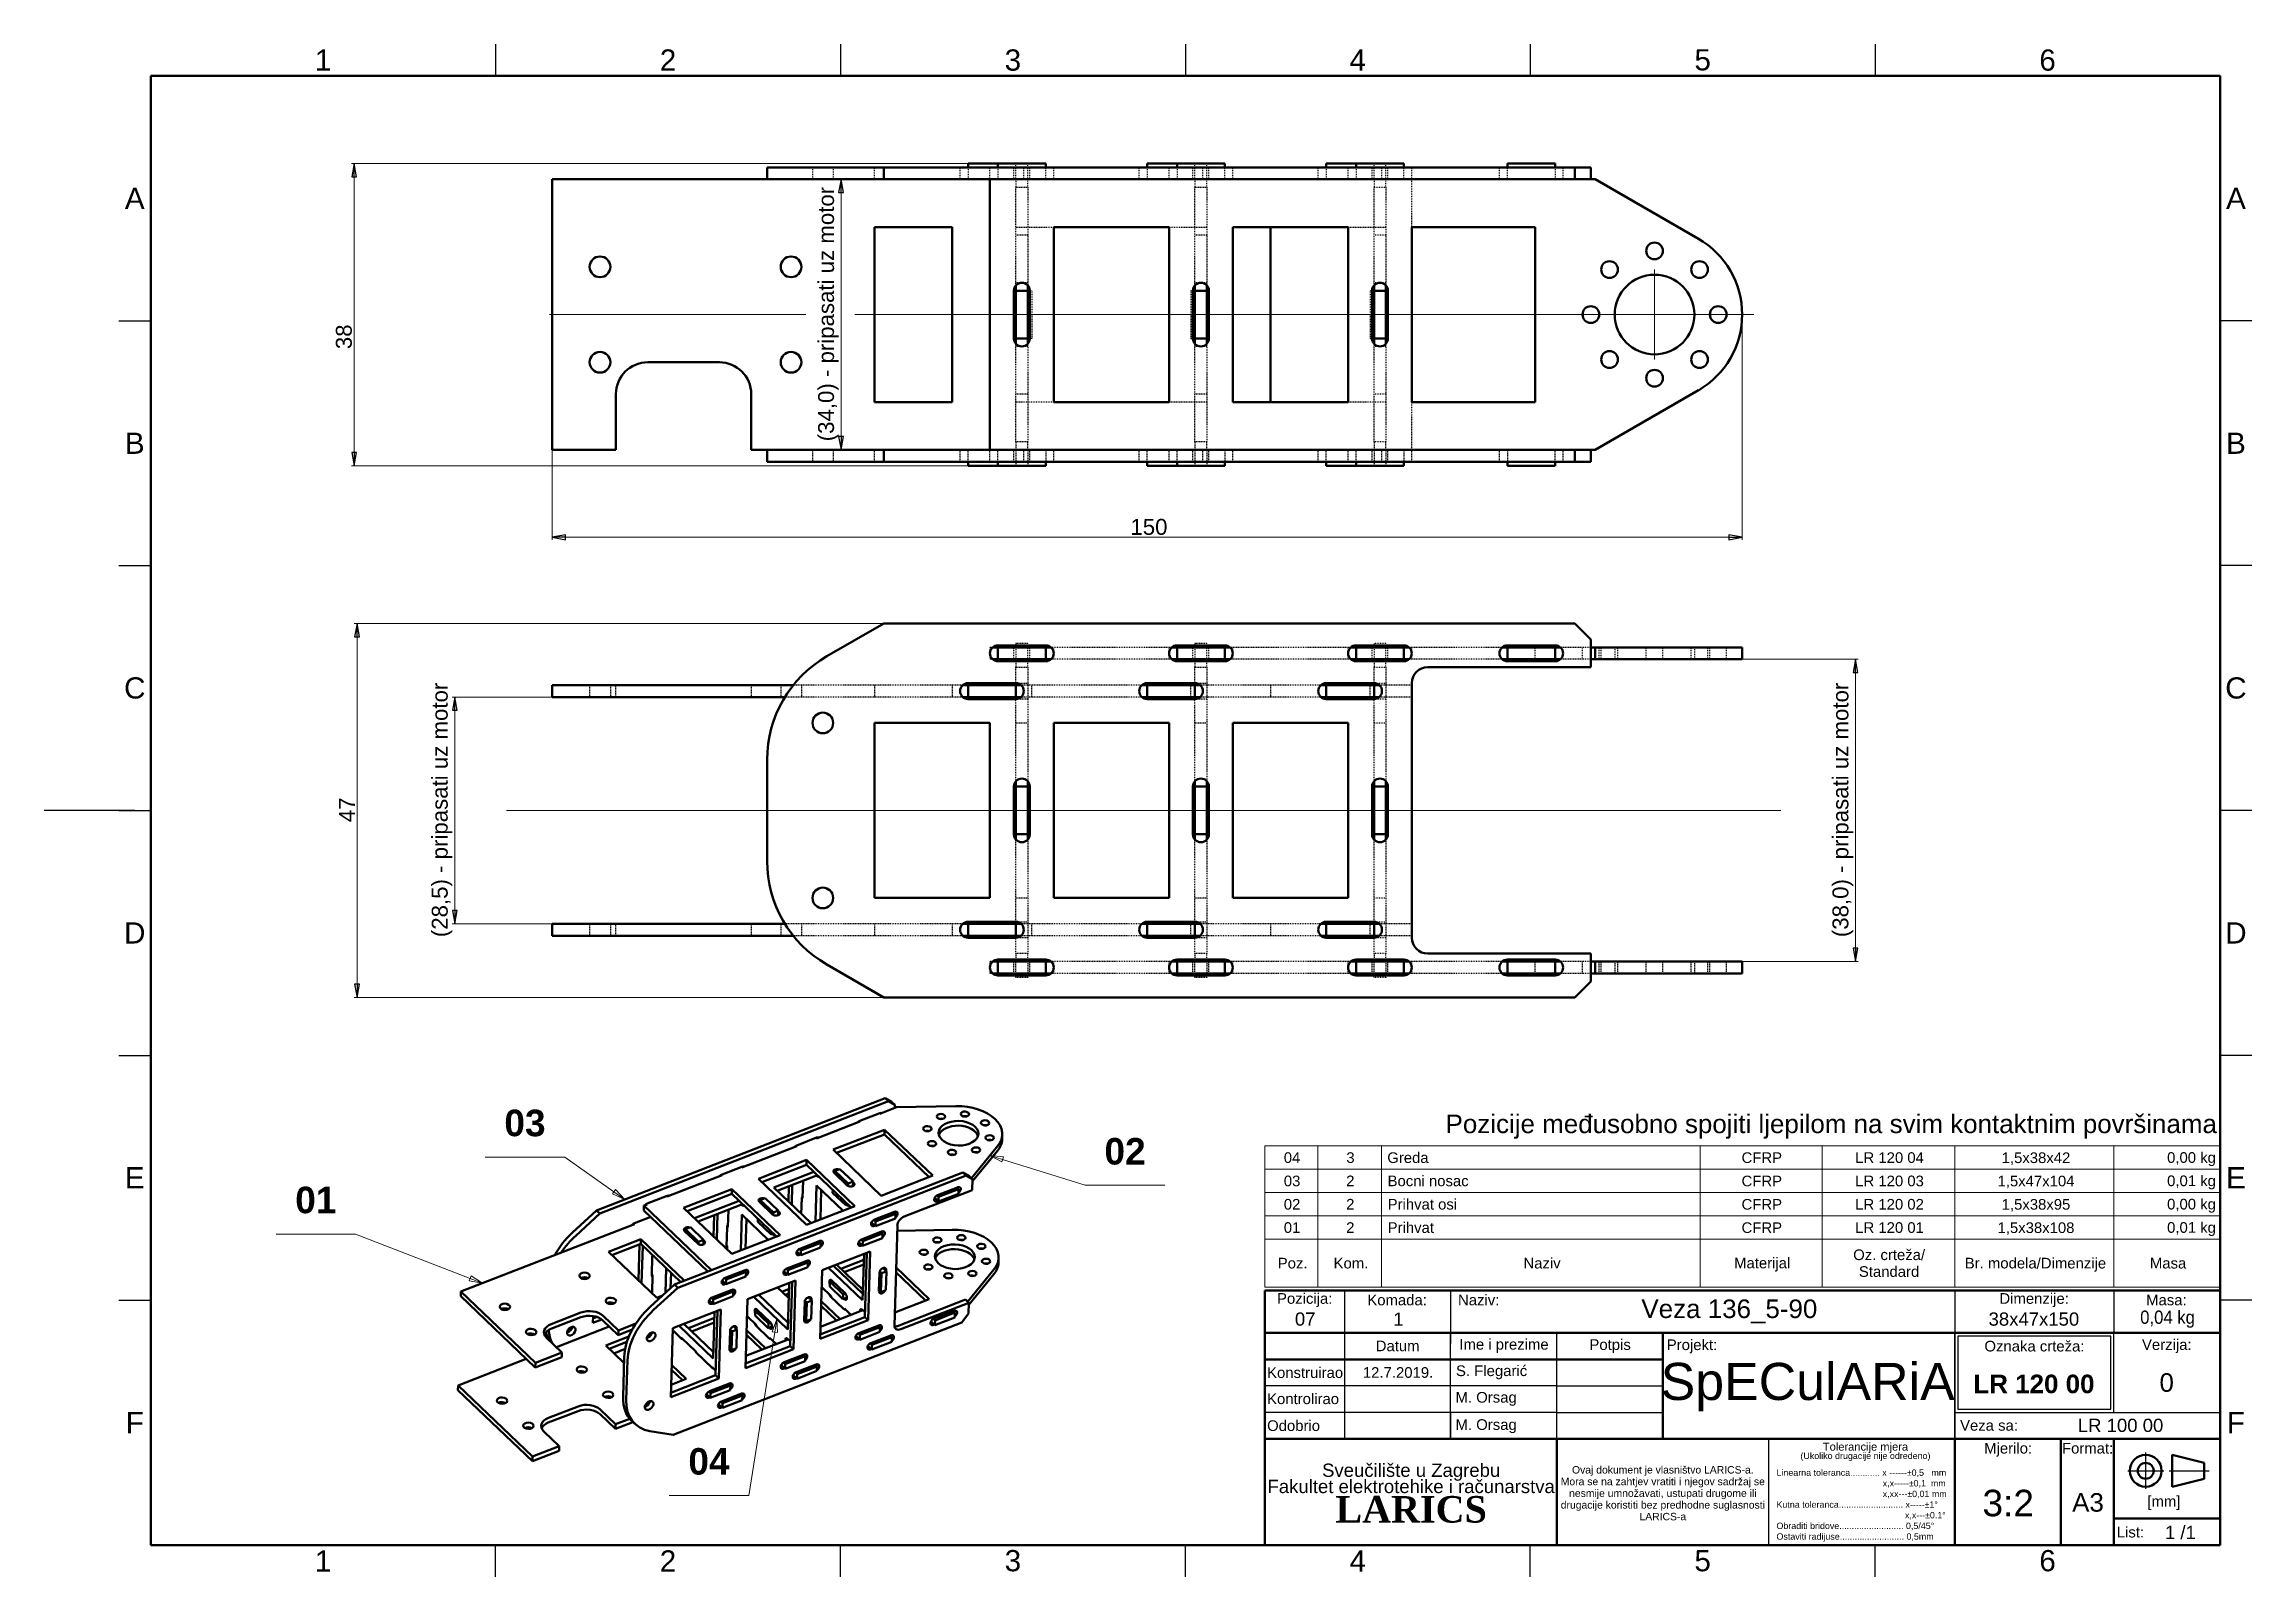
# Model space of a CAD drawing. Header units: millimetres. Extents: x 0 to 277, y 3 to 195.
import ezdxf
from ezdxf.enums import TextEntityAlignment as Align

# ---------------------------------------------------------------- set-up
doc = ezdxf.new("R2010")
doc.units = ezdxf.units.MM
doc.header["$LTSCALE"] = 0.666667
doc.linetypes.add('CHAIN', pattern=[0.3543, 0.2362, -0.0295, 0.0591, -0.0295])
doc.linetypes.add('DASHED', pattern=[0.2068, 0.1655, -0.0413])
for name, color, linetype, lineweight in [('Center Mark(INTECO)', 7, 'CHAIN', 18), ('Centerline(INTECO)', 7, 'CHAIN', 18), ('Dimensions(INTECO)', 7, 'Continuous', 25), ('Hidden Edges(INTECO)', 7, 'DASHED', 25), ('Sketch Geometry(INTECO)', 7, 'Continuous', 50), ('Symbols(INTECO)', 7, 'Continuous', 18)]:
    doc.layers.add(name, color=color, linetype=linetype, lineweight=lineweight)
doc.layers.add('Visible Edges(INTECO)', color=7, linetype='Continuous', lineweight=50, true_color=0x262659)
doc.styles.add('Baloon tekst - INTECO', font='arialbd.ttf')
doc.styles.add('Current-ISO', font='arial.ttf')
doc.styles.add('Current-ISO-INTECO', font='arial.ttf')
doc.styles.add('Current-ISO-INTECODimensionsText', font='arial.ttf')
doc.styles.add('Text Style101', font='arial.ttf')
doc.styles.add('Text Style102', font='arialbd.ttf')
doc.styles.add('Text Style108', font='arial.ttf', dxfattribs={"width": 0.9})
doc.styles.add('Text Style40', font='arial.ttf')
doc.styles.add('Text Style77', font='arial.ttf')
doc.styles.add('Text Style81', font='arial.ttf')
doc.dimstyles.new('ISO - INTECO', dxfattribs={"dimscale": 0.666667, "dimtxt": 3, "dimasz": 2.5, "dimexe": 0.5, "dimexo": 0, "dimgap": 0.4, "dimtad": 1, "dimrnd": 1e-08, "dimzin": 0, "dimtxsty": 'Current-ISO-INTECODimensionsText', "dimblk": 'Filled-3', "dimcen": 0.09, "dimdle": 7, "dimclrd": 7, "dimclre": 7, "dimclrt": 7, "dimadec": 1, "dimazin": 0, "dimtfac": 0.666667, "dimtmove": 0, "dimatfit": 3, "dimfxl": 1, "dimtolj": 1, "dimlwd": 15, "dimlwe": 15, "dimarcsym": 0})

msp = doc.modelspace()

# ---------------------------------------------------------------- texts
at = {"layer": 'Symbols(INTECO)', "color": 7, "insert": (176.03, 60.78), "char_height": 2.3333, "width": 96.9151, "attachment_point": 1, "style": 'Current-ISO-INTECO'}
msp.add_mtext('\\fArial|b0|i0;\\H2.3333;Pozicije međusobno spojiti ljepilom na svim kontaktnim površinama', dxfattribs=at)

# ---------------------------------------------------------------- blocks, each defined once
blk = doc.blocks.new('Borders INTECO Okvir')
at = {"layer": 'Sketch Geometry(INTECO)', "lineweight": 25}
for p, q in [((85, 293), (85, 287)), ((150, 293), (150, 287)), ((215, 293), (215, 287)), ((280, 293), (280, 287)), ((345, 293), (345, 287)), ((14, 240.83), (20, 240.83)), ((416, 240.83), (410, 240.83)), ((14, 194.67), (20, 194.67)), ((416, 194.67), (410, 194.67)), ((17, 148.5), (-0.07, 148.5)), ((14, 148.5), (20, 148.5)), ((416, 148.5), (410, 148.5)), ((14, 102.33), (20, 102.33)), ((416, 102.33), (410, 102.33)), ((14, 56.17), (20, 56.17)), ((416, 56.17), (410, 56.17)), ((85, 4), (85, 10)), ((150, 4), (150, 10)), ((215, 4), (215, 10)), ((280, 4), (280, 10)), ((345, 4), (345, 10))]:
    blk.add_line(p, q, dxfattribs=at)
at = {"layer": 'Sketch Geometry(INTECO)'}
for p, q in [((410, 287), (20, 287)), ((20, 287), (20, 10)), ((410, 10), (410, 287)), ((20, 10), (410, 10))]:
    blk.add_line(p, q, dxfattribs=at)
at = {"layer": 'Symbols(INTECO)', "color": 7, "char_height": 4, "style": 'Current-ISO-INTECO'}
for s, insert, attachment_point in [('\\fArial|b0|i0;\\H4.0000;1', (52.5, 292), 2), ('\\fArial|b0|i0;\\H4.0000;2', (117.5, 292), 2), ('\\fArial|b0|i0;\\H4.0000;3', (182.5, 292), 2), ('\\fArial|b0|i0;\\H4.0000;4', (247.5, 292), 2), ('\\fArial|b0|i0;\\H4.0000;5', (312.5, 292.05), 2), ('\\fArial|b0|i0;\\H4.0000;6', (377.5, 292), 2), ('\\fArial|b0|i0;\\H4.0000;A', (17, 263.92), 5), ('\\fArial|b0|i0;\\H4.0000;A', (413, 263.92), 5), ('\\fArial|b0|i0;\\H4.0000;B', (17, 217.75), 5), ('\\fArial|b0|i0;\\H4.0000;B', (413, 217.75), 5), ('\\fArial|b0|i0;\\H4.0000;C', (17, 171.58), 5), ('\\fArial|b0|i0;\\H4.0000;C', (413, 171.58), 5), ('\\fArial|b0|i0;\\H4.0000;D', (17, 125.42), 5), ('\\fArial|b0|i0;\\H4.0000;D', (413, 125.42), 5), ('\\fArial|b0|i0;\\H4.0000;E', (17, 79.25), 5), ('\\fArial|b0|i0;\\H4.0000;E', (413, 79.25), 5), ('\\fArial|b0|i0;\\H4.0000;F', (17, 33.08), 5), ('\\fArial|b0|i0;\\H4.0000;F', (413, 33.08), 5), ('\\fArial|b0|i0;\\H4.0000;1', (52.5, 5), 8), ('\\fArial|b0|i0;\\H4.0000;2', (117.5, 5), 8), ('\\fArial|b0|i0;\\H4.0000;3', (182.5, 5), 8), ('\\fArial|b0|i0;\\H4.0000;4', (247.5, 5), 8), ('\\fArial|b0|i0;\\H4.0000;5', (312.5, 5), 8), ('\\fArial|b0|i0;\\H4.0000;6', (377.5, 5), 8)]:
    blk.add_mtext(s, dxfattribs=dict(at, insert=insert, attachment_point=attachment_point))
blk = doc.blocks.new('Popis pozicija')
at = {"layer": 'Symbols(INTECO)'}
for p, q in [((410, 85.26), (230, 85.26)), ((230, 85.26), (230, 67.67)), ((240, 85.26), (240, 67.67)), ((252, 85.26), (252, 67.67)), ((312, 85.26), (312, 67.67)), ((335, 85.26), (335, 67.67)), ((360, 85.26), (360, 67.67)), ((390, 85.26), (390, 67.67)), ((410, 85.26), (410, 67.67)), ((410, 80.86), (230, 80.86)), ((410, 76.46), (230, 76.46)), ((410, 72.07), (230, 72.07)), ((410, 67.67), (230, 67.67)), ((230, 58.65), (230, 67.67)), ((240, 58.65), (240, 67.67)), ((252, 58.65), (252, 67.67)), ((312, 58.65), (312, 67.67)), ((335, 58.65), (335, 67.67)), ((360, 58.65), (360, 67.67)), ((390, 58.65), (390, 67.67)), ((410, 58.65), (410, 67.67)), ((410, 58.65), (230, 58.65))]:
    blk.add_line(p, q, dxfattribs=at)
at = {"layer": 'Symbols(INTECO)', "attachment_point": 7, "style": 'Current-ISO'}
for s, insert, char_height in [('04', (233.56, 82.02), 2.007), ('3', (245.34, 82.02), 2.01), ('Greda', (253.06, 82.01), 2.007), ('CFRP', (319.83, 82.01), 2.007), ('LR 120 04', (341.25, 82.02), 2.007), ('1,5x38x42', (368.85, 81.65), 2.007), ('0,00 kg', (400.03, 81.46), 2.007), ('03', (233.56, 77.62), 2.007), ('2', (245.31, 77.66), 2.01), ('Bocni nosac', (253.12, 77.63), 2.0066), ('CFRP', (319.83, 77.61), 2.007), ('LR 120 03', (341.25, 77.62), 2.007), ('1,5x47x104', (368.07, 77.26), 2.007), ('0,01 kg', (400.03, 77.07), 2.007), ('02', (233.56, 73.22), 2.007), ('2', (245.31, 73.26), 2.01), ('Prihvat osi', (253.13, 73.23), 2.0066), ('CFRP', (319.83, 73.21), 2.007), ('LR 120 02', (341.25, 73.22), 2.007), ('1,5x38x95', (368.85, 72.86), 2.007), ('0,00 kg', (400.03, 72.67), 2.007), ('01', (233.56, 68.83), 2.007), ('2', (245.31, 68.86), 2.01), ('Prihvat', (253.13, 68.83), 2.007), ('CFRP', (319.83, 68.81), 2.007), ('LR 120 01', (341.25, 68.83), 2.007), ('1,5x38x108', (368.07, 68.46), 2.007), ('0,01 kg', (400.03, 68.27), 2.007), ('Poz.', (232.42, 62.12), 2.007), ('Kom.', (242.94, 62.12), 2.007), ('Naziv', (278.72, 62.12), 2.007), ('Materijal', (318.42, 61.57), 2.007), ('Oz. crteža/', (340.87, 63.7), 2.0066), ('Standard', (341.94, 60.54), 2.007), ('Br. modela/Dimenzije', (361.9, 61.55), 2.0066), ('Masa', (396.79, 62.12), 2.007)]:
    blk.add_mtext(s, dxfattribs=dict(at, insert=insert, char_height=char_height))
blk = doc.blocks.new('Title Blocks LARICS Sastavna')
at = {"layer": 'Sketch Geometry(INTECO)'}
for p, q in [((9.74, 57.81), (9.74, 67.81)), ((9.74, 67.81), (24.74, 67.81)), ((24.74, 67.81), (44.74, 67.81)), ((44.74, 67.81), (139.74, 67.81)), ((139.74, 67.81), (169.74, 67.81)), ((169.74, 67.81), (189.74, 67.81)), ((189.74, 67.81), (189.74, 59.81)), ((9.74, 59.81), (9.74, 54.81)), ((24.74, 59.81), (9.74, 59.81)), ((44.74, 59.81), (24.74, 59.81)), ((64.74, 59.81), (44.74, 59.81)), ((64.74, 59.81), (84.74, 59.81)), ((84.74, 39.81), (84.74, 59.81)), ((84.74, 59.81), (139.74, 59.81)), ((139.74, 59.81), (189.74, 59.81)), ((189.74, 59.81), (189.74, 39.81)), ((9.74, 54.81), (9.74, 49.81)), ((24.74, 54.81), (9.74, 54.81)), ((44.74, 54.81), (24.74, 54.81)), ((64.74, 54.81), (44.74, 54.81)), ((64.74, 54.81), (84.74, 54.81)), ((9.74, 49.81), (9.74, 44.81)), ((9.74, 44.81), (9.74, 39.81)), ((84.74, 44.81), (84.74, 39.81)), ((64.74, 39.81), (9.74, 39.81)), ((9.74, 39.81), (9.74, 19.81)), ((64.74, 19.81), (64.74, 39.81)), ((139.74, 39.81), (64.74, 39.81)), ((64.74, 39.81), (64.74, 19.81)), ((139.74, 39.81), (84.74, 39.81)), ((139.74, 19.81), (139.74, 39.81)), ((159.74, 39.81), (139.74, 39.81)), ((139.74, 39.81), (139.74, 19.81)), ((189.74, 39.81), (139.74, 39.81)), ((159.74, 19.81), (159.74, 39.81)), ((169.74, 39.81), (159.74, 39.81)), ((159.74, 39.81), (159.74, 19.81)), ((169.74, 19.81), (169.74, 39.81)), ((189.74, 39.81), (169.74, 39.81)), ((169.74, 39.81), (169.74, 19.81)), ((189.74, 19.81), (189.74, 39.81)), ((180.74, 36.81), (180.74, 30.81)), ((180.74, 36.81), (186.74, 35.31)), ((186.74, 35.31), (186.74, 32.31)), ((180.74, 30.81), (186.74, 32.31)), ((169.74, 24.81), (189.74, 24.81)), ((9.74, 19.81), (64.74, 19.81)), ((64.74, 19.81), (139.74, 19.81)), ((139.74, 19.81), (159.74, 19.81)), ((159.74, 19.81), (169.74, 19.81)), ((169.74, 19.81), (189.74, 19.81))]:
    blk.add_line(p, q, dxfattribs=at)
at = {"layer": 'Sketch Geometry(INTECO)', "lineweight": 25}
for p, q in [((24.74, 67.81), (24.74, 57.8)), ((44.74, 67.81), (44.74, 57.8)), ((139.74, 67.81), (139.74, 59.81)), ((169.74, 67.81), (169.74, 59.81)), ((24.74, 59.81), (24.74, 54.81)), ((44.74, 54.81), (44.74, 59.81)), ((64.74, 54.81), (64.74, 59.81)), ((139.74, 59.81), (139.74, 39.81)), ((139.74, 39.81), (139.74, 59.81)), ((169.14, 59.21), (140.34, 59.21)), ((140.34, 59.21), (140.34, 45.41)), ((169.14, 45.41), (169.14, 59.21)), ((169.74, 44.81), (169.74, 59.81)), ((24.74, 54.81), (24.74, 49.81)), ((44.74, 49.81), (44.74, 54.81)), ((64.74, 49.81), (64.74, 54.81)), ((24.74, 49.81), (9.74, 49.81)), ((24.74, 49.81), (24.74, 44.81)), ((44.74, 49.81), (24.74, 49.81)), ((44.74, 44.81), (44.74, 49.81)), ((64.74, 49.81), (44.74, 49.81)), ((64.74, 44.81), (64.74, 49.81)), ((64.74, 49.81), (84.74, 49.81)), ((24.74, 44.81), (9.74, 44.81)), ((44.74, 44.81), (24.74, 44.81)), ((24.74, 44.81), (24.74, 39.81)), ((44.74, 39.81), (44.74, 44.81)), ((64.74, 44.81), (44.74, 44.81)), ((44.74, 44.81), (44.74, 39.81)), ((64.74, 39.81), (64.74, 44.81)), ((64.74, 44.81), (84.74, 44.81)), ((139.74, 44.81), (189.74, 44.81)), ((140.34, 45.41), (169.14, 45.41)), ((104.74, 19.81), (104.74, 39.81))]:
    blk.add_line(p, q, dxfattribs=at)
at = {"layer": 'Sketch Geometry(INTECO)', "linetype": 'Continuous', "lineweight": 25}
for p, q in [((172.36, 33.81), (179.15, 33.81)), ((175.74, 30.4), (175.74, 37.25)), ((180.18, 33.81), (187.72, 33.81))]:
    blk.add_line(p, q, dxfattribs=at)
at = {"layer": 'Sketch Geometry(INTECO)'}
for radius in [3, 1.5]:
    blk.add_circle((175.74, 33.81), radius, dxfattribs=at)
at = {"layer": 'Symbols(INTECO)', "color": 7, "style": 'Current-ISO-INTECO'}
for s, insert, char_height, width, attachment_point in [('Pozicija:', (17.24, 66), 2.007, 15.1495, 5), ('Komada:', (34.65, 66), 2.007, 19.3631, 5), ('Dimenzije:', (154.71, 66), 2.007, 28.4296, 5), ('Masa:', (179.63, 66), 2.007, 18.4679, 5), ('Datum', (34.75, 57.35), 2.007, 20.0481, 5), ('Ime i prezime', (54.8, 57.35), 2.0066, 20.0481, 5), ('Potpis', (74.8, 57.3), 2.007, 20.1445, 5), ('Projekt:', (85.48, 57.27), 2.007, 16.0912, 4), ('Oznaka crteža:', (154.77, 57.3), 2.0066, 29.9734, 5), ('Verzija:', (179.71, 57.3), 2.007, 19.8632, 5), ('Konstruirao', (10.15, 52.31), 2.0066, 14.8433, 4), ('Kontrolirao', (10.15, 47.37), 2.0066, 14.8433, 4), ('Odobrio', (10.15, 42.31), 2.007, 14.8433, 4), ('Veza sa:', (140.75, 42.36), 2.007, 16.7091, 4), ('Mjerilo:', (149.81, 39.07), 2.007, 19.68, 2), ('Format:', (164.79, 39.07), 2.007, 9.8587, 2), ('[mm]', (176.05, 29.06), 2.007, 6.2278, 1), ('List:', (170.28, 22.23), 2.007, 5.4215, 4), ('\\fArial|b0|i0;\\H2.5000;1 /1 ', (182.27, 22.17), 2.5, 13.6273, 5)]:
    blk.add_mtext(s, dxfattribs=dict(at, insert=insert, char_height=char_height, width=width, attachment_point=attachment_point))
at = {"layer": 'Symbols(INTECO)', "color": 7, "insert": (50.03, 66), "char_height": 2.007, "attachment_point": 5, "style": 'Current-ISO-INTECO'}
blk.add_mtext('Naziv:', dxfattribs=at)
at = {"layer": 'Symbols(INTECO)', "color": 7, "style": 'Current-ISO-INTECO'}
for s, insert, char_height, width, attachment_point, line_spacing_factor in [('{\\H0.74753x;Tolerancije mjera\\H1.33773x;\\P\\H0.59803x;(Ukoliko drugacije nije odredeno)\\H1.30584x; }', (122.92, 37.39), 2.0066, 44.5938, 5, 0.750678), ('{\\H1.24589x;Sveučilište u Zagrebu\\PFakultet elektrotehike i računarstva\\H1.40478x; \\H0.71186x;\\P\\fGeorgia|b1|i0|c0|p18;\\H2x;LARICS\\H1.21393x; }', (37.3, 29.57), 2.0066, 69.724, 5, 0.733889), ('\\fArial|b0|i0;\\H1.4000;Ovaj dokument je vlasništvo LARICS-a.\\PMora se na zahtjev vratiti i njegov sadržaj se nesmije umnožavati, ustupati drugome ili drugacije koristiti bez predhodne suglasnosti LARICS-a', (84.73, 29.58), 1.4, 40.0328, 5, 0.944221), ('\\fArial|b0|i0;\\H1.2000;Linearna toleranca............ x ------\\fAIGDT|b0|i0;\\H1.2000;`\\fArial|b0|i0;\\H1.2000;0,5   mm\\P                                           x,x-----\\fAIGDT|b0|i0;\\H1.2000;`\\fArial|b0|i0;\\H1.2000;0,1  mm\\P                                           x,xx---\\fAIGDT|b0|i0;\\H1.2000;`\\fArial|b0|i0;\\H1.2000;0,01 mm\\PKutna toleranca.......................... x-----\\fAIGDT|b0|i0;\\H1.2000;`\\fArial|b0|i0;\\H1.2000;1\\fAIGDT|b0|i0;\\H1.2000;~\\P\\fArial|b0|i0;\\H1.2000;                                                    x,x---\\fAIGDT|b0|i0;\\H1.2000;`\\fArial|b0|i0;\\H1.2000;0.1\\fAIGDT|b0|i0;\\H1.2000;~\\P\\fArial|b0|i0;\\H1.2000;Obraditi bridove.......................... 0,5/45\\fAIGDT|b0|i0;\\H1.2000;~\\P\\fArial|b0|i0;\\H1.2000;Ostaviti radijuse.......................... 0,5mm', (106.15, 27.26), 1.2, 32.6482, 4, 1.0033)]:
    blk.add_mtext(s, dxfattribs=dict(at, insert=insert, char_height=char_height, width=width, attachment_point=attachment_point, line_spacing_factor=line_spacing_factor))
at = {"layer": 'Symbols(INTECO)', "color": 7}
for tag, p, height, style in [('Pozicija_001', (15.39, 61.17), 2.5, 'Text Style77'), ('Komada_001', (33.93, 61.15), 2.5, 'Text Style77'), ('TITLE_001', (80.69, 62.61), 3.5, 'Text Style40'), ('Gabariti_001', (146.12, 61.17), 2.5, 'Text Style77'), ('PROJECT_001', (84.32, 47.16), 7, 'Text Style101'), ('CREATION_DATE_001', (28.19, 51.34), 2.01, 'Current-ISO-INTECO'), ('AUTHOR_001', (45.75, 51.67), 2.01, 'Current-ISO-INTECO'), ('PART_NUMBER_001', (143.26, 48.44), 3.5, 'Text Style102'), ('REVISION_NUMBER_001', (178.33, 48.7), 3.5, 'Text Style40'), ('CHECKED_BY_001', (45.66, 46.66), 2.01, 'Current-ISO-INTECO'), ('ENG_APPROVED_BY_001', (45.66, 41.52), 2.01, 'Current-ISO-INTECO'), ('Veza_sa_001', (162.94, 41.13), 2.5, 'Text Style77'), ('<Mjerilo>_001', (144.97, 25.23), 5, 'Text Style81'), ('Sheet_Size_001', (161.87, 26.1), 3.5, 'Text Style40')]:
    blk.add_attdef(tag, p, '', height=height, dxfattribs=dict(at, style=style))
at = {"layer": 'Symbols(INTECO)', "color": 7, "style": 'Text Style108', "width": 0.9}
blk.add_attdef('MASS\\P2;_001', (174.7, 61.52), '', height=2.5, dxfattribs=at)
at = {"layer": 'Symbols(INTECO)', "color": 7, "style": 'Current-ISO-INTECO'}
for tag, p in [('CHECKED_DATE', (34.71, 47.3)), ('ENG_APPROVAL_DATE', (34.77, 42.34))]:
    blk.add_attdef(tag, text='', height=2.01, dxfattribs=at).set_placement(p, align=Align.MIDDLE_CENTER)
blk = doc.blocks.new('Balloon1')
at = {"layer": 'Symbols(INTECO)'}
blk.add_line((58.63, 68.64), (43.63, 68.64), dxfattribs=at)
at = {"layer": 'Symbols(INTECO)', "color": 7, "linetype": 'Continuous', "lineweight": 18}
for p, q in [((80.2, 60.28), (58.63, 68.64)), ((80.38, 60.74), (80.02, 59.81)), ((80.02, 59.81), (82.53, 59.37)), ((80.2, 60.28), (82.53, 59.37)), ((82.53, 59.37), (80.38, 60.74))]:
    blk.add_line(p, q, dxfattribs=at)
at = {"layer": 'Symbols(INTECO)', "color": 7, "linetype": 'Continuous', "lineweight": 18, "flags": 128}
blk.add_lwpolyline([(80.02, 59.81), (82.53, 59.37), (80.38, 60.74), (80.02, 59.81)], dxfattribs=at)
at = {"layer": 'Symbols(INTECO)', "color": 7}
blk.add_solid([(80.02, 59.81), (82.53, 59.37), (80.38, 60.74), (80.02, 59.81)], dxfattribs=at)
at = {"layer": 'Symbols(INTECO)', "color": 7, "insert": (51.13, 75.03), "char_height": 5, "attachment_point": 5, "style": 'Baloon tekst - INTECO'}
blk.add_mtext('01', dxfattribs=at)
blk = doc.blocks.new('Balloon2')
at = {"layer": 'Symbols(INTECO)', "color": 7, "linetype": 'Continuous', "lineweight": 18}
for p, q in [((180.56, 82.72), (178.18, 83.47)), ((180.71, 83.2), (178.18, 83.47)), ((178.18, 83.47), (180.41, 82.24)), ((180.41, 82.24), (180.71, 83.2)), ((180.56, 82.72), (196.14, 77.83))]:
    blk.add_line(p, q, dxfattribs=at)
at = {"layer": 'Symbols(INTECO)'}
blk.add_line((196.14, 77.83), (211.14, 77.83), dxfattribs=at)
at = {"layer": 'Symbols(INTECO)', "color": 7, "linetype": 'Continuous', "lineweight": 18, "flags": 128}
blk.add_lwpolyline([(180.71, 83.2), (178.18, 83.47), (180.41, 82.24), (180.71, 83.2)], dxfattribs=at)
at = {"layer": 'Symbols(INTECO)', "color": 7}
blk.add_solid([(180.71, 83.2), (178.18, 83.47), (180.41, 82.24), (180.71, 83.2)], dxfattribs=at)
at = {"layer": 'Symbols(INTECO)', "color": 7, "insert": (203.64, 84.21), "char_height": 5, "attachment_point": 5, "style": 'Baloon tekst - INTECO'}
blk.add_mtext('02', dxfattribs=at)
blk = doc.blocks.new('Balloon3')
at = {"layer": 'Symbols(INTECO)'}
blk.add_line((98.04, 83.16), (83.04, 83.16), dxfattribs=at)
at = {"layer": 'Symbols(INTECO)', "color": 7, "linetype": 'Continuous', "lineweight": 18}
for p, q in [((107.31, 76.61), (98.04, 83.16)), ((107.6, 77.02), (107.02, 76.2)), ((107.02, 76.2), (109.35, 75.17)), ((107.31, 76.61), (109.35, 75.17)), ((109.35, 75.17), (107.6, 77.02))]:
    blk.add_line(p, q, dxfattribs=at)
at = {"layer": 'Symbols(INTECO)', "color": 7, "linetype": 'Continuous', "lineweight": 18, "flags": 128}
blk.add_lwpolyline([(107.02, 76.2), (109.35, 75.17), (107.6, 77.02), (107.02, 76.2)], dxfattribs=at)
at = {"layer": 'Symbols(INTECO)', "color": 7}
blk.add_solid([(107.02, 76.2), (109.35, 75.17), (107.6, 77.02), (107.02, 76.2)], dxfattribs=at)
at = {"layer": 'Symbols(INTECO)', "color": 7, "insert": (90.54, 89.55), "char_height": 5, "attachment_point": 5, "style": 'Baloon tekst - INTECO'}
blk.add_mtext('03', dxfattribs=at)
blk = doc.blocks.new('Balloon4')
at = {"layer": 'Symbols(INTECO)', "color": 7, "linetype": 'Continuous', "lineweight": 18}
for p, q in [((137.65, 50.15), (132.72, 19.36)), ((138.04, 52.62), (137.15, 50.23)), ((137.15, 50.23), (138.14, 50.07)), ((137.65, 50.15), (138.04, 52.62)), ((138.14, 50.07), (138.04, 52.62))]:
    blk.add_line(p, q, dxfattribs=at)
at = {"layer": 'Symbols(INTECO)'}
blk.add_line((132.72, 19.36), (117.72, 19.36), dxfattribs=at)
at = {"layer": 'Symbols(INTECO)', "color": 7, "linetype": 'Continuous', "lineweight": 18, "flags": 128}
blk.add_lwpolyline([(138.14, 50.07), (138.04, 52.62), (137.15, 50.23), (138.14, 50.07)], dxfattribs=at)
at = {"layer": 'Symbols(INTECO)', "color": 7}
blk.add_solid([(138.14, 50.07), (138.04, 52.62), (137.15, 50.23), (138.14, 50.07)], dxfattribs=at)
at = {"layer": 'Symbols(INTECO)', "color": 7, "insert": (125.22, 25.74), "char_height": 5, "attachment_point": 5, "style": 'Baloon tekst - INTECO'}
blk.add_mtext('04', dxfattribs=at)
blk = doc.blocks.new('Filled-3')
at = {"color": 0}
for p, q in [((0, 0), (-1, 0.18)), ((-1, 0.18), (-1, -0.18)), ((-1, 0), (0, 0)), ((-1, -0.18), (0, 0))]:
    blk.add_line(p, q, dxfattribs=at)
at = {"color": 0, "flags": 128}
blk.add_lwpolyline([(-1, -0.18), (0, 0), (-1, 0.18), (-1, -0.18)], dxfattribs=at)
at = {"color": 0}
blk.add_solid([(-1, -0.18), (0, 0), (-1, 0.18), (-1, -0.18)], dxfattribs=at)
blk = doc.blocks.new('*D30')
at = {"layer": 'Defpoints', "color": 0, "linetype": 'Continuous', "transparency": 16777216}
for p in [(63.79, 113.26), (51.54, 84.76), (63.79, 84.76)]:
    blk.add_point(p, dxfattribs=at)
at = {"layer": 'Dimensions(INTECO)', "color": 7, "linetype": 'Continuous', "lineweight": 15, "transparency": 16777216}
for p, q in [((63.79, 113.26), (51.21, 113.26)), ((51.54, 111.59), (51.54, 86.42)), ((63.79, 84.76), (51.21, 84.76))]:
    blk.add_line(p, q, dxfattribs=at)
at = {"layer": 'Dimensions(INTECO)', "color": 7, "linetype": 'Continuous', "lineweight": 15, "transparency": 16777216, "xscale": 1.666666666666667, "yscale": 1.666666666666667, "zscale": 1.666666666666667}
for p, rotation in [((51.54, 113.26), 90), ((51.54, 84.76), 270)]:
    blk.add_blockref('Filled-3', p, dxfattribs=dict(at, rotation=rotation))
at = {"layer": 'Dimensions(INTECO)', "color": 7, "linetype": 'Continuous', "lineweight": 18, "transparency": 16777216, "insert": (48.65, 83.08), "char_height": 2, "attachment_point": 1, "rotation": 90, "style": 'Current-ISO-INTECODimensionsText'}
blk.add_mtext('\\A1;\\fArial|b0|i0;\\H2.0000;(28,5) - pripasati uz motor', dxfattribs=at)
blk = doc.blocks.new('*D31')
at = {"layer": 'Defpoints', "color": 0, "linetype": 'Continuous', "transparency": 16777216}
for p in [(207.79, 118.01), (227.53, 118.01), (207.79, 80.01)]:
    blk.add_point(p, dxfattribs=at)
at = {"layer": 'Dimensions(INTECO)', "color": 7, "linetype": 'Continuous', "lineweight": 15, "transparency": 16777216}
for p, q in [((207.79, 118.01), (227.86, 118.01)), ((227.53, 81.67), (227.53, 116.34)), ((207.79, 80.01), (227.86, 80.01))]:
    blk.add_line(p, q, dxfattribs=at)
at = {"layer": 'Dimensions(INTECO)', "color": 7, "linetype": 'Continuous', "lineweight": 15, "transparency": 16777216, "xscale": 1.666666666666667, "yscale": 1.666666666666667, "zscale": 1.666666666666667}
for p, rotation in [((227.53, 118.01), 90), ((227.53, 80.01), 270)]:
    blk.add_blockref('Filled-3', p, dxfattribs=dict(at, rotation=rotation))
at = {"layer": 'Dimensions(INTECO)', "color": 7, "linetype": 'Continuous', "lineweight": 18, "transparency": 16777216, "insert": (224.64, 83.08), "char_height": 2, "attachment_point": 1, "rotation": 90, "style": 'Current-ISO-INTECODimensionsText'}
blk.add_mtext('\\A1;\\fArial|b0|i0;\\H2.0000;(38,0) - pripasati uz motor', dxfattribs=at)
blk = doc.blocks.new('*D32')
at = {"layer": 'Defpoints', "color": 0, "linetype": 'Continuous', "transparency": 16777216}
for p in [(105.44, 178.34), (100.07, 144.34), (105.44, 144.34)]:
    blk.add_point(p, dxfattribs=at)
at = {"layer": 'Dimensions(INTECO)', "color": 7, "linetype": 'Continuous', "lineweight": 15, "transparency": 16777216}
for p, q in [((105.44, 178.34), (99.74, 178.34)), ((100.07, 176.68), (100.07, 146.01)), ((105.44, 144.34), (99.74, 144.34))]:
    blk.add_line(p, q, dxfattribs=at)
at = {"layer": 'Dimensions(INTECO)', "color": 7, "linetype": 'Continuous', "lineweight": 15, "transparency": 16777216, "xscale": 1.666666666666667, "yscale": 1.666666666666667, "zscale": 1.666666666666667}
for p, rotation in [((100.07, 178.34), 90), ((100.07, 144.34), 270)]:
    blk.add_blockref('Filled-3', p, dxfattribs=dict(at, rotation=rotation))
at = {"layer": 'Dimensions(INTECO)', "color": 7, "linetype": 'Continuous', "lineweight": 18, "transparency": 16777216, "insert": (97.19, 145.41), "char_height": 2, "attachment_point": 1, "rotation": 90, "style": 'Current-ISO-INTECODimensionsText'}
blk.add_mtext('\\A1;\\fArial|b0|i0;\\H2.0000;(34,0) - pripasati uz motor', dxfattribs=at)
blk = doc.blocks.new('*D33')
at = {"layer": 'Defpoints', "color": 0, "linetype": 'Continuous', "transparency": 16777216}
for p in [(105.44, 122.51), (39.26, 75.51), (105.44, 75.51)]:
    blk.add_point(p, dxfattribs=at)
at = {"layer": 'Dimensions(INTECO)', "color": 7, "linetype": 'Continuous', "lineweight": 15, "transparency": 16777216}
for p, q in [((105.44, 122.51), (38.92, 122.51)), ((39.26, 120.84), (39.26, 77.17)), ((105.44, 75.51), (38.92, 75.51))]:
    blk.add_line(p, q, dxfattribs=at)
at = {"layer": 'Dimensions(INTECO)', "color": 7, "linetype": 'Continuous', "lineweight": 15, "transparency": 16777216, "xscale": 1.666666666666667, "yscale": 1.666666666666667, "zscale": 1.666666666666667}
for p, rotation in [((39.26, 122.51), 90), ((39.26, 75.51), 270)]:
    blk.add_blockref('Filled-3', p, dxfattribs=dict(at, rotation=rotation))
at = {"layer": 'Dimensions(INTECO)', "color": 7, "linetype": 'Continuous', "lineweight": 18, "transparency": 16777216, "insert": (36.99, 97.53), "char_height": 2, "attachment_point": 1, "rotation": 90, "style": 'Current-ISO-INTECODimensionsText'}
blk.add_mtext('\\A1;47', dxfattribs=at)
blk = doc.blocks.new('*D34')
at = {"layer": 'Defpoints', "color": 0, "linetype": 'Continuous', "transparency": 16777216}
for p in [(213.29, 161.34), (63.79, 144.34), (213.29, 133.34)]:
    blk.add_point(p, dxfattribs=at)
at = {"layer": 'Dimensions(INTECO)', "color": 7, "linetype": 'Continuous', "lineweight": 15, "transparency": 16777216}
for p, q in [((213.29, 161.34), (213.29, 133.01)), ((63.79, 144.34), (63.79, 133.01)), ((65.45, 133.34), (211.62, 133.34))]:
    blk.add_line(p, q, dxfattribs=at)
at = {"layer": 'Dimensions(INTECO)', "color": 7, "linetype": 'Continuous', "lineweight": 15, "transparency": 16777216, "xscale": 1.666666666666667, "yscale": 1.666666666666667, "zscale": 1.666666666666667, "rotation": 180}
blk.add_blockref('Filled-3', (63.79, 133.34), dxfattribs=at)
at = {"layer": 'Dimensions(INTECO)', "color": 7, "linetype": 'Continuous', "lineweight": 15, "transparency": 16777216, "xscale": 1.666666666666667, "yscale": 1.666666666666667, "zscale": 1.666666666666667}
blk.add_blockref('Filled-3', (213.29, 133.34), dxfattribs=at)
at = {"layer": 'Dimensions(INTECO)', "color": 7, "linetype": 'Continuous', "lineweight": 18, "transparency": 16777216, "insert": (136.43, 135.65), "char_height": 2, "attachment_point": 1, "style": 'Current-ISO-INTECODimensionsText'}
blk.add_mtext('\\A1;150', dxfattribs=at)
blk = doc.blocks.new('*D35')
at = {"layer": 'Defpoints', "color": 0, "linetype": 'Continuous', "transparency": 16777216}
for p in [(38.91, 180.34), (116.04, 180.34), (116.04, 142.34)]:
    blk.add_point(p, dxfattribs=at)
at = {"layer": 'Dimensions(INTECO)', "color": 7, "linetype": 'Continuous', "lineweight": 15, "transparency": 16777216}
for p, q in [((116.04, 180.34), (38.58, 180.34)), ((38.91, 144.01), (38.91, 178.68)), ((116.04, 142.34), (38.58, 142.34))]:
    blk.add_line(p, q, dxfattribs=at)
at = {"layer": 'Dimensions(INTECO)', "color": 7, "linetype": 'Continuous', "lineweight": 15, "transparency": 16777216, "xscale": 1.666666666666667, "yscale": 1.666666666666667, "zscale": 1.666666666666667}
for p, rotation in [((38.91, 180.34), 90), ((38.91, 142.34), 270)]:
    blk.add_blockref('Filled-3', p, dxfattribs=dict(at, rotation=rotation))
at = {"layer": 'Dimensions(INTECO)', "color": 7, "linetype": 'Continuous', "lineweight": 18, "transparency": 16777216, "insert": (36.6, 156.99), "char_height": 2, "attachment_point": 1, "rotation": 90, "style": 'Current-ISO-INTECODimensionsText'}
blk.add_mtext('\\A1;38', dxfattribs=at)

# ---------------------------------------------------------------- dimensions: what is measured, and where the dimension line sits
at = {"layer": 'Dimensions(INTECO)', "color": 7, "linetype": 'Continuous', "lineweight": 18}
for base, p1, p2, angle, picture, middle in [((38.91, 180.34), (116.04, 142.34), (116.04, 180.34), 90, '*D35', (38.91, 158.43)), ((213.28696663, 133.342952), (63.78696663, 144.342952), (213.28696663, 161.342952), 180, '*D34', (138.53696663, 133.342952)), ((39.26, 75.51), (105.44, 122.51), (105.44, 75.51), 270, '*D33', (39.26, 99.01))]:
    dim = msp.add_linear_dim(base=base, p1=p1, p2=p2, angle=angle, dimstyle='ISO - INTECO', override={"dimgap": 0.4, "dimdec": 0, "dimtol": 0, "dimlim": 0, "dimtp": 0, "dimtm": 0, "dimtdec": 0, "dimtofl": 0, "dimatfit": 1}, dxfattribs=at)
    dim.commit()
    dim.dimension.update_dxf_attribs({"geometry": picture, "text_midpoint": middle, "dimtype": 160})
for base, p1, p2, picture, middle in [((100.07, 144.34), (105.44, 178.34), (105.44, 144.34), '*D32', (100.07, 161.34)), ((227.53, 118.01), (207.79, 80.01), (207.79, 118.01), '*D31', (227.53, 99.01)), ((51.54, 84.76), (63.79, 113.26), (63.79, 84.76), '*D30', (51.54, 99.01))]:
    dim = msp.add_linear_dim(base=base, p1=p1, p2=p2, angle=90, text='\\fArial|b0|i0;\\H2.0000;(<>) - pripasati uz motor', dimstyle='ISO - INTECO', override={"dimgap": 0.4, "dimdec": 1, "dimtol": 0, "dimlim": 0, "dimtp": 0, "dimtm": 0, "dimtdec": 1, "dimtofl": 0, "dimatfit": 1}, dxfattribs=at)
    dim.commit()
    dim.dimension.update_dxf_attribs({"geometry": picture, "text_midpoint": middle, "dimtype": 160})

# ---------------------------------------------------------------- linework, layer by layer
at = {"layer": 'Center Mark(INTECO)', "linetype": 'Continuous'}
for p, q in [((202.29, 167.01), (202.29, 155.68)), ((214.76, 161.34), (101.79, 161.34))]:
    msp.add_line(p, q, dxfattribs=at)
at = {"layer": 'Centerline(INTECO)', "linetype": 'Continuous'}
for p, q in [((95.65, 161.34), (63.45, 161.34)), ((58.06, 99.01), (218.14, 99.01))]:
    msp.add_line(p, q, dxfattribs=at)
at = {"layer": 'Hidden Edges(INTECO)'}
for p, q in [((122.04, 178.34), (122.04, 180.34)), ((123.54, 178.34), (123.54, 180.34)), ((144.54, 178.34), (144.54, 180.34)), ((146.04, 178.34), (146.04, 180.34)), ((167.04, 178.34), (167.04, 180.34)), ((168.54, 178.34), (168.54, 180.34)), ((96.49, 179.84), (96.49, 178.34)), ((99.09, 179.84), (99.09, 178.34)), ((104.29, 178.34), (104.29, 179.84)), ((115.04, 178.34), (115.04, 179.84)), ((116.04, 179.84), (116.04, 178.34)), ((118.79, 178.34), (118.79, 179.84)), ((119.79, 179.84), (119.79, 178.34)), ((121.79, 178.34), (121.79, 179.84)), ((122.04, 178.34), (122.04, 177.34)), ((123.04, 178.34), (123.04, 179.84)), ((123.54, 177.34), (123.54, 178.34)), ((123.79, 178.34), (123.79, 179.84)), ((125.79, 178.34), (125.79, 179.84)), ((126.79, 178.34), (126.79, 179.84)), ((137.54, 178.34), (137.54, 179.84)), ((138.54, 179.84), (138.54, 178.34)), ((141.29, 178.34), (141.29, 179.84)), ((142.29, 179.84), (142.29, 178.34)), ((144.29, 178.34), (144.29, 179.84)), ((144.54, 178.34), (144.54, 177.34)), ((145.54, 178.34), (145.54, 179.84)), ((146.04, 177.34), (146.04, 178.34)), ((146.29, 178.34), (146.29, 179.84)), ((148.29, 178.34), (148.29, 179.84)), ((149.29, 178.34), (149.29, 179.84)), ((160.04, 178.34), (160.04, 179.84)), ((161.04, 179.84), (161.04, 178.34)), ((163.79, 178.34), (163.79, 179.84)), ((164.79, 179.84), (164.79, 178.34)), ((166.79, 178.34), (166.79, 179.84)), ((167.04, 178.34), (167.04, 177.34)), ((168.04, 178.34), (168.04, 179.84)), ((168.54, 177.34), (168.54, 178.34)), ((168.79, 178.34), (168.79, 179.84)), ((170.79, 178.34), (170.79, 179.84)), ((171.79, 178.34), (171.79, 179.84)), ((171.79, 172.34), (171.79, 178.34)), ((182.79, 178.34), (182.79, 179.84)), ((183.79, 178.34), (183.79, 179.84)), ((189.79, 179.84), (189.79, 178.34)), ((190.79, 178.34), (190.79, 179.84)), ((122.04, 177.34), (123.54, 177.34)), ((122.04, 165), (122.04, 177.34)), ((123.54, 177.34), (123.54, 165)), ((144.54, 177.34), (146.04, 177.34)), ((144.54, 165), (144.54, 177.34)), ((146.04, 177.34), (146.04, 165)), ((167.04, 177.34), (168.54, 177.34)), ((167.04, 165), (167.04, 177.34)), ((168.54, 177.34), (168.54, 165)), ((122.04, 172.34), (126.79, 172.34)), ((141.29, 172.34), (146.04, 172.34)), ((163.79, 172.34), (168.54, 172.34)), ((123.54, 171.34), (122.04, 171.34)), ((146.04, 171.34), (144.54, 171.34)), ((168.54, 171.34), (167.04, 171.34)), ((123.54, 165.34), (122.04, 165.34)), ((123.79, 164.34), (124.04, 164.34)), ((124.04, 164.34), (124.04, 158.34)), ((144.29, 164.34), (144.04, 164.34)), ((144.04, 164.34), (144.04, 158.34)), ((146.04, 165.34), (144.54, 165.34)), ((166.79, 164.34), (166.54, 164.34)), ((166.54, 164.34), (166.54, 158.34)), ((168.54, 165.34), (167.04, 165.34)), ((124.04, 158.34), (123.79, 158.34)), ((144.04, 158.34), (144.29, 158.34)), ((166.54, 158.34), (166.79, 158.34)), ((122.04, 145.34), (122.04, 157.68)), ((123.54, 157.34), (122.04, 157.34)), ((123.54, 157.68), (123.54, 145.34)), ((144.54, 145.34), (144.54, 157.68)), ((146.04, 157.34), (144.54, 157.34)), ((146.04, 157.68), (146.04, 145.34)), ((167.04, 145.34), (167.04, 157.68)), ((168.54, 157.34), (167.04, 157.34)), ((168.54, 157.68), (168.54, 145.34)), ((123.54, 151.34), (122.04, 151.34)), ((126.79, 150.34), (122.04, 150.34)), ((146.04, 150.34), (141.29, 150.34)), ((146.04, 151.34), (144.54, 151.34)), ((168.54, 150.34), (163.79, 150.34)), ((168.54, 151.34), (167.04, 151.34)), ((171.79, 144.34), (171.79, 150.34)), ((96.49, 144.34), (96.49, 142.84)), ((99.09, 144.34), (99.09, 142.84)), ((104.29, 142.84), (104.29, 144.34)), ((115.04, 142.84), (115.04, 144.34)), ((116.04, 142.84), (116.04, 144.34)), ((118.79, 142.84), (118.79, 144.34)), ((119.79, 142.84), (119.79, 144.34)), ((121.79, 142.84), (121.79, 144.34)), ((122.04, 145.34), (122.04, 144.34)), ((123.54, 145.34), (122.04, 145.34)), ((122.04, 144.34), (122.04, 142.34)), ((123.04, 142.84), (123.04, 144.34)), ((123.54, 144.34), (123.54, 145.34)), ((123.54, 144.34), (123.54, 142.34)), ((123.79, 142.84), (123.79, 144.34)), ((125.79, 144.34), (125.79, 142.84)), ((126.79, 142.84), (126.79, 144.34)), ((137.54, 142.84), (137.54, 144.34)), ((138.54, 142.84), (138.54, 144.34)), ((141.29, 142.84), (141.29, 144.34)), ((142.29, 142.84), (142.29, 144.34)), ((144.29, 142.84), (144.29, 144.34)), ((144.54, 145.34), (144.54, 144.34)), ((146.04, 145.34), (144.54, 145.34)), ((144.54, 144.34), (144.54, 142.34)), ((145.54, 142.84), (145.54, 144.34)), ((146.04, 144.34), (146.04, 145.34)), ((146.04, 144.34), (146.04, 142.34)), ((146.29, 142.84), (146.29, 144.34)), ((148.29, 144.34), (148.29, 142.84)), ((149.29, 142.84), (149.29, 144.34)), ((160.04, 142.84), (160.04, 144.34)), ((161.04, 142.84), (161.04, 144.34)), ((163.79, 142.84), (163.79, 144.34)), ((164.79, 142.84), (164.79, 144.34)), ((166.79, 142.84), (166.79, 144.34)), ((167.04, 145.34), (167.04, 144.34)), ((168.54, 145.34), (167.04, 145.34)), ((167.04, 144.34), (167.04, 142.34)), ((168.04, 142.84), (168.04, 144.34)), ((168.54, 144.34), (168.54, 145.34)), ((168.54, 144.34), (168.54, 142.34)), ((168.79, 142.84), (168.79, 144.34)), ((170.79, 144.34), (170.79, 142.84)), ((171.79, 142.84), (171.79, 144.34)), ((182.79, 142.84), (182.79, 144.34)), ((183.79, 144.34), (183.79, 142.84)), ((189.79, 142.84), (189.79, 144.34)), ((190.79, 142.84), (190.79, 144.34)), ((119.13, 119.51), (118.79, 119.51)), ((118.79, 119.51), (118.79, 118.01)), ((121.79, 118.01), (121.79, 119.51)), ((122.04, 120.01), (122.04, 119.76)), ((123.54, 120.01), (122.04, 120.01)), ((122.04, 119.51), (122.04, 118.01)), ((123.54, 119.76), (123.54, 120.01)), ((123.54, 118.01), (123.54, 119.51)), ((123.79, 118.01), (123.79, 119.51)), ((141.63, 119.51), (126.45, 119.51)), ((126.79, 118.01), (126.79, 119.51)), ((141.29, 118.01), (141.29, 119.51)), ((144.29, 118.01), (144.29, 119.51)), ((144.54, 120.01), (144.54, 119.76)), ((146.04, 120.01), (144.54, 120.01)), ((144.54, 119.51), (144.54, 118.01)), ((146.04, 119.76), (146.04, 120.01)), ((146.04, 118.01), (146.04, 119.51)), ((146.29, 118.01), (146.29, 119.51)), ((164.13, 119.51), (148.95, 119.51)), ((149.29, 118.01), (149.29, 119.51)), ((163.79, 118.01), (163.79, 119.51)), ((166.79, 118.01), (166.79, 119.51)), ((167.04, 120.01), (167.04, 119.76)), ((168.54, 120.01), (167.04, 120.01)), ((167.04, 119.51), (167.04, 118.01)), ((168.54, 119.76), (168.54, 120.01)), ((168.54, 118.01), (168.54, 119.51)), ((168.79, 118.01), (168.79, 119.51)), ((183.13, 119.51), (171.45, 119.51)), ((171.79, 118.01), (171.79, 119.51)), ((187.29, 118.01), (187.29, 119.51)), ((194.29, 119.51), (190.45, 119.51)), ((193.24, 118.01), (193.24, 119.51)), ((195.34, 118.01), (195.34, 119.51)), ((195.58, 118.01), (195.58, 119.51)), ((197.29, 119.51), (197.29, 118.01)), ((197.68, 118.01), (197.68, 119.51)), ((201.24, 118.01), (201.24, 119.51)), ((203.34, 118.01), (203.34, 119.51)), ((206.89, 118.01), (206.89, 119.51)), ((207.29, 119.51), (207.29, 118.01)), ((208.99, 118.01), (208.99, 119.51)), ((209.24, 118.01), (209.24, 119.51)), ((211.34, 118.01), (211.34, 119.51)), ((119.13, 118.01), (118.79, 118.01)), ((122.04, 117.76), (122.04, 117.01)), ((122.04, 117.01), (123.54, 117.01)), ((122.04, 115.01), (122.04, 117.01)), ((123.54, 117.01), (123.54, 117.76)), ((123.54, 117.01), (123.54, 115.01)), ((141.63, 118.01), (126.45, 118.01)), ((144.54, 117.76), (144.54, 117.01)), ((144.54, 117.01), (146.04, 117.01)), ((144.54, 115.01), (144.54, 117.01)), ((146.04, 117.01), (146.04, 117.76)), ((146.04, 117.01), (146.04, 115.01)), ((164.13, 118.01), (148.95, 118.01)), ((167.04, 117.76), (167.04, 117.01)), ((167.04, 117.01), (168.54, 117.01)), ((167.04, 115.01), (167.04, 117.01)), ((168.54, 117.01), (168.54, 117.76)), ((168.54, 117.01), (168.54, 115.01)), ((183.13, 118.01), (171.45, 118.01)), ((194.29, 118.01), (190.45, 118.01)), ((68.49, 114.76), (68.49, 113.26)), ((71.09, 114.76), (71.09, 113.26)), ((71.79, 113.26), (71.79, 114.76)), ((88.79, 114.76), (88.79, 113.26)), ((92.49, 114.76), (92.49, 113.26)), ((115.38, 114.76), (94.07, 114.76)), ((95.09, 114.76), (95.09, 113.26)), ((104.29, 114.76), (104.29, 113.26)), ((114.04, 114.76), (114.04, 113.26)), ((122.04, 115.01), (123.54, 115.01)), ((137.88, 114.76), (122.7, 114.76)), ((123.54, 115.01), (123.54, 113.01)), ((124.04, 113.26), (124.04, 114.76)), ((144.04, 113.26), (144.04, 114.76)), ((144.54, 115.01), (146.04, 115.01)), ((160.38, 114.76), (145.2, 114.76)), ((146.04, 115.01), (146.04, 114.76)), ((146.04, 114.76), (146.04, 113.26)), ((154.04, 114.76), (154.04, 113.26)), ((166.54, 113.26), (166.54, 114.76)), ((167.04, 115.01), (168.54, 115.01)), ((171.79, 114.76), (167.7, 114.76)), ((168.54, 115.01), (168.54, 114.76)), ((168.54, 114.76), (168.54, 113.26)), ((115.38, 113.26), (93.02, 113.26)), ((122.04, 102.67), (122.04, 113.01)), ((123.54, 113.01), (122.04, 113.01)), ((137.88, 113.26), (122.7, 113.26)), ((123.54, 113.01), (123.54, 102.67)), ((144.54, 102.67), (144.54, 113.01)), ((146.04, 113.01), (144.54, 113.01)), ((160.38, 113.26), (145.2, 113.26)), ((146.04, 113.26), (146.04, 113.01)), ((146.04, 113.01), (146.04, 102.67)), ((167.04, 102.67), (167.04, 113.01)), ((168.54, 113.01), (167.04, 113.01)), ((171.79, 113.26), (167.7, 113.26)), ((168.54, 113.26), (168.54, 113.01)), ((168.54, 113.01), (168.54, 102.67)), ((122.04, 110.01), (123.54, 110.01)), ((144.54, 110.01), (146.04, 110.01)), ((167.04, 110.01), (168.54, 110.01)), ((122.04, 85.01), (122.04, 95.35)), ((123.54, 95.35), (123.54, 85.01)), ((144.54, 85.01), (144.54, 95.35)), ((146.04, 95.35), (146.04, 85.01)), ((167.04, 85.01), (167.04, 95.35)), ((168.54, 95.35), (168.54, 85.01)), ((122.04, 88.01), (123.54, 88.01)), ((144.54, 88.01), (146.04, 88.01)), ((167.04, 88.01), (168.54, 88.01)), ((68.49, 84.76), (68.49, 83.26)), ((71.09, 84.76), (71.09, 83.26)), ((71.79, 83.26), (71.79, 84.76)), ((88.79, 84.76), (88.79, 83.26)), ((92.49, 84.76), (92.49, 83.26)), ((115.38, 84.76), (93.02, 84.76)), ((115.38, 83.26), (94.07, 83.26)), ((95.09, 84.76), (95.09, 83.26)), ((104.29, 84.76), (104.29, 83.26)), ((114.04, 84.76), (114.04, 83.26)), ((122.04, 85.01), (123.54, 85.01)), ((137.88, 84.76), (122.7, 84.76)), ((137.88, 83.26), (122.7, 83.26)), ((123.54, 85.01), (123.54, 83.01)), ((124.04, 83.26), (124.04, 84.76)), ((144.04, 83.26), (144.04, 84.76)), ((144.54, 85.01), (146.04, 85.01)), ((160.38, 84.76), (145.2, 84.76)), ((160.38, 83.26), (145.2, 83.26)), ((146.04, 85.01), (146.04, 84.76)), ((146.04, 84.76), (146.04, 83.26)), ((146.04, 83.26), (146.04, 83.01)), ((154.04, 84.76), (154.04, 83.26)), ((166.54, 83.26), (166.54, 84.76)), ((167.04, 85.01), (168.54, 85.01)), ((171.79, 84.76), (167.7, 84.76)), ((171.79, 83.26), (167.7, 83.26)), ((168.54, 85.01), (168.54, 84.76)), ((168.54, 84.76), (168.54, 83.26)), ((168.54, 83.26), (168.54, 83.01)), ((122.04, 81.01), (122.04, 83.01)), ((123.54, 83.01), (122.04, 83.01)), ((122.04, 81.01), (122.04, 80.26)), ((123.54, 81.01), (122.04, 81.01)), ((123.54, 83.01), (123.54, 81.01)), ((123.54, 80.26), (123.54, 81.01)), ((144.54, 81.01), (144.54, 83.01)), ((146.04, 83.01), (144.54, 83.01)), ((144.54, 81.01), (144.54, 80.26)), ((146.04, 81.01), (144.54, 81.01)), ((146.04, 83.01), (146.04, 81.01)), ((146.04, 80.26), (146.04, 81.01)), ((167.04, 81.01), (167.04, 83.01)), ((168.54, 83.01), (167.04, 83.01)), ((167.04, 81.01), (167.04, 80.26)), ((168.54, 81.01), (167.04, 81.01)), ((168.54, 83.01), (168.54, 81.01)), ((168.54, 80.26), (168.54, 81.01)), ((119.13, 80.01), (118.79, 80.01)), ((118.79, 80.01), (118.79, 78.51)), ((119.13, 78.51), (118.79, 78.51)), ((121.79, 78.51), (121.79, 80.01)), ((122.04, 78.51), (122.04, 80.01)), ((122.04, 78.01), (122.04, 78.26)), ((123.54, 78.01), (122.04, 78.01)), ((123.54, 80.01), (123.54, 78.51)), ((123.54, 78.26), (123.54, 78.01)), ((123.79, 78.51), (123.79, 80.01)), ((141.63, 80.01), (126.45, 80.01)), ((141.63, 78.51), (126.45, 78.51)), ((126.79, 78.51), (126.79, 80.01)), ((141.29, 78.51), (141.29, 80.01)), ((144.29, 78.51), (144.29, 80.01)), ((144.54, 78.51), (144.54, 80.01)), ((144.54, 78.01), (144.54, 78.26)), ((146.04, 78.01), (144.54, 78.01)), ((146.04, 80.01), (146.04, 78.51)), ((146.04, 78.26), (146.04, 78.01)), ((146.29, 78.51), (146.29, 80.01)), ((164.13, 80.01), (148.95, 80.01)), ((164.13, 78.51), (148.95, 78.51)), ((149.29, 78.51), (149.29, 80.01)), ((163.79, 78.51), (163.79, 80.01)), ((166.79, 78.51), (166.79, 80.01)), ((167.04, 78.51), (167.04, 80.01)), ((167.04, 78.01), (167.04, 78.26)), ((168.54, 78.01), (167.04, 78.01)), ((168.54, 80.01), (168.54, 78.51)), ((168.54, 78.26), (168.54, 78.01)), ((168.79, 78.51), (168.79, 80.01)), ((183.13, 80.01), (171.45, 80.01)), ((183.13, 78.51), (171.45, 78.51)), ((171.79, 78.51), (171.79, 80.01)), ((187.29, 78.51), (187.29, 80.01)), ((194.29, 80.01), (190.45, 80.01)), ((194.29, 78.51), (190.45, 78.51)), ((193.24, 78.51), (193.24, 80.01)), ((195.34, 78.51), (195.34, 80.01)), ((195.58, 78.51), (195.58, 80.01)), ((197.29, 80.01), (197.29, 78.51)), ((197.68, 78.51), (197.68, 80.01)), ((201.24, 78.51), (201.24, 80.01)), ((203.34, 78.51), (203.34, 80.01)), ((206.89, 78.51), (206.89, 80.01)), ((207.29, 80.01), (207.29, 78.51)), ((208.99, 78.51), (208.99, 80.01)), ((209.24, 78.51), (209.24, 80.01)), ((211.34, 78.51), (211.34, 80.01))]:
    msp.add_line(p, q, dxfattribs=at)
at = {"layer": 'Visible Edges(INTECO)'}
for p, q in [((119.79, 180.34), (116.04, 180.34)), ((116.04, 180.34), (116.04, 179.84)), ((125.79, 180.34), (119.79, 180.34)), ((119.79, 180.34), (119.79, 179.84)), ((125.79, 179.84), (125.79, 180.34)), ((142.29, 180.34), (138.54, 180.34)), ((138.54, 180.34), (138.54, 179.84)), ((148.29, 180.34), (142.29, 180.34)), ((142.29, 180.34), (142.29, 179.84)), ((148.29, 179.84), (148.29, 180.34)), ((164.79, 180.34), (161.04, 180.34)), ((161.04, 180.34), (161.04, 179.84)), ((170.79, 180.34), (164.79, 180.34)), ((164.79, 180.34), (164.79, 179.84)), ((170.79, 179.84), (170.79, 180.34)), ((183.79, 180.34), (189.79, 180.34)), ((183.79, 179.84), (183.79, 180.34)), ((189.79, 180.34), (189.79, 179.84)), ((94.07, 178.34), (63.79, 178.34)), ((63.79, 178.34), (63.79, 144.34)), ((98.29, 179.84), (90.79, 179.84)), ((90.79, 178.34), (90.79, 179.84)), ((94.07, 178.34), (98.29, 178.34)), ((98.29, 179.84), (105.44, 179.84)), ((105.44, 178.34), (98.29, 178.34)), ((192.29, 179.84), (105.44, 179.84)), ((105.44, 179.84), (105.44, 178.34)), ((192.29, 178.34), (105.44, 178.34)), ((118.79, 178.34), (118.79, 144.34)), ((194.29, 179.84), (192.29, 179.84)), ((192.29, 179.84), (192.29, 178.34)), ((192.29, 178.34), (194.29, 178.34)), ((194.29, 178.34), (194.29, 179.84)), ((194.84, 178.34), (194.29, 178.34)), ((207.79, 170.87), (194.84, 178.34)), ((104.29, 150.34), (104.29, 172.34)), ((104.29, 172.34), (114.04, 172.34)), ((114.04, 172.34), (114.04, 150.34)), ((126.79, 172.34), (141.29, 172.34)), ((126.79, 150.34), (126.79, 172.34)), ((141.29, 172.34), (141.29, 150.34)), ((149.29, 172.34), (163.79, 172.34)), ((149.29, 150.34), (149.29, 172.34)), ((154.04, 150.34), (154.04, 172.34)), ((163.79, 172.34), (163.79, 150.34)), ((171.79, 172.34), (187.29, 172.34)), ((171.79, 150.34), (171.79, 172.34)), ((187.29, 172.34), (187.29, 150.34)), ((121.79, 158.34), (121.79, 164.34)), ((122.04, 164.34), (122.04, 165)), ((122.04, 158.34), (122.04, 164.34)), ((123.54, 164.34), (122.04, 164.34)), ((123.54, 165), (123.54, 164.34)), ((123.54, 164.34), (123.79, 164.34)), ((123.54, 164.34), (123.54, 158.34)), ((123.79, 164.34), (123.79, 158.34)), ((144.54, 164.34), (144.29, 164.34)), ((144.29, 158.34), (144.29, 164.34)), ((144.54, 164.34), (144.54, 165)), ((144.54, 158.34), (144.54, 164.34)), ((146.04, 164.34), (144.54, 164.34)), ((146.04, 165), (146.04, 164.34)), ((146.04, 164.34), (146.04, 158.34)), ((146.29, 164.34), (146.29, 158.34)), ((167.04, 164.34), (166.79, 164.34)), ((166.79, 158.34), (166.79, 164.34)), ((167.04, 164.34), (167.04, 165)), ((167.04, 158.34), (167.04, 164.34)), ((168.54, 164.34), (167.04, 164.34)), ((168.54, 165), (168.54, 164.34)), ((168.54, 164.34), (168.54, 158.34)), ((168.79, 164.34), (168.79, 158.34)), ((122.04, 157.68), (122.04, 158.34)), ((123.54, 158.34), (122.04, 158.34)), ((123.79, 158.34), (123.54, 158.34)), ((123.54, 158.34), (123.54, 157.68)), ((144.29, 158.34), (144.54, 158.34)), ((144.54, 157.68), (144.54, 158.34)), ((146.04, 158.34), (144.54, 158.34)), ((146.04, 158.34), (146.04, 157.68)), ((166.79, 158.34), (167.04, 158.34)), ((167.04, 157.68), (167.04, 158.34)), ((168.54, 158.34), (167.04, 158.34)), ((168.54, 158.34), (168.54, 157.68)), ((75.79, 155.34), (84.79, 155.34)), ((71.79, 144.34), (71.79, 151.34)), ((88.79, 151.34), (88.79, 144.34)), ((114.04, 150.34), (104.29, 150.34)), ((141.29, 150.34), (126.79, 150.34)), ((163.79, 150.34), (149.29, 150.34)), ((187.29, 150.34), (171.79, 150.34)), ((194.84, 144.34), (207.79, 151.82)), ((63.79, 144.34), (71.79, 144.34)), ((88.79, 144.34), (94.07, 144.34)), ((90.79, 142.84), (90.79, 144.34)), ((98.29, 144.34), (94.07, 144.34)), ((98.29, 144.34), (105.44, 144.34)), ((192.29, 144.34), (105.44, 144.34)), ((105.44, 144.34), (105.44, 142.84)), ((194.29, 144.34), (192.29, 144.34)), ((192.29, 144.34), (192.29, 142.84)), ((194.29, 144.34), (194.84, 144.34)), ((194.29, 142.84), (194.29, 144.34)), ((90.79, 142.84), (98.29, 142.84)), ((105.44, 142.84), (98.29, 142.84)), ((192.29, 142.84), (105.44, 142.84)), ((116.04, 142.34), (116.04, 142.84)), ((119.79, 142.34), (116.04, 142.34)), ((119.79, 142.34), (119.79, 142.84)), ((125.79, 142.34), (119.79, 142.34)), ((125.79, 142.84), (125.79, 142.34)), ((138.54, 142.34), (138.54, 142.84)), ((142.29, 142.34), (138.54, 142.34)), ((142.29, 142.34), (142.29, 142.84)), ((148.29, 142.34), (142.29, 142.34)), ((148.29, 142.84), (148.29, 142.34)), ((161.04, 142.34), (161.04, 142.84)), ((164.79, 142.34), (161.04, 142.34)), ((164.79, 142.34), (164.79, 142.84)), ((170.79, 142.34), (164.79, 142.34)), ((170.79, 142.84), (170.79, 142.34)), ((183.79, 142.84), (183.79, 142.34)), ((183.79, 142.34), (189.79, 142.34)), ((189.79, 142.34), (189.79, 142.84)), ((192.29, 142.84), (194.29, 142.84)), ((105.44, 122.51), (98.29, 118.38)), ((105.44, 122.51), (192.29, 122.51)), ((192.29, 122.51), (194.29, 120.51)), ((119.79, 119.51), (119.13, 119.51)), ((119.79, 119.76), (125.79, 119.76)), ((119.79, 119.51), (125.79, 119.51)), ((119.79, 118.01), (119.79, 119.51)), ((122.04, 119.76), (122.04, 119.51)), ((123.54, 119.51), (123.54, 119.76)), ((126.45, 119.51), (125.79, 119.51)), ((125.79, 118.01), (125.79, 119.51)), ((142.29, 119.51), (141.63, 119.51)), ((142.29, 119.76), (148.29, 119.76)), ((142.29, 119.51), (148.29, 119.51)), ((142.29, 118.01), (142.29, 119.51)), ((144.54, 119.76), (144.54, 119.51)), ((146.04, 119.51), (146.04, 119.76)), ((148.95, 119.51), (148.29, 119.51)), ((148.29, 118.01), (148.29, 119.51)), ((164.79, 119.51), (164.13, 119.51)), ((164.79, 119.76), (170.79, 119.76)), ((164.79, 119.51), (170.79, 119.51)), ((164.79, 118.01), (164.79, 119.51)), ((167.04, 119.76), (167.04, 119.51)), ((168.54, 119.51), (168.54, 119.76)), ((171.45, 119.51), (170.79, 119.51)), ((170.79, 118.01), (170.79, 119.51)), ((183.79, 119.51), (183.13, 119.51)), ((183.79, 119.76), (189.79, 119.76)), ((183.79, 119.51), (189.79, 119.51)), ((183.79, 118.01), (183.79, 119.51)), ((189.79, 118.01), (189.79, 119.51)), ((190.45, 119.51), (189.79, 119.51)), ((194.29, 120.51), (194.29, 117.01)), ((194.84, 119.51), (194.29, 119.51)), ((194.84, 119.51), (194.84, 118.01)), ((207.79, 119.51), (194.84, 119.51)), ((207.79, 119.51), (213.29, 119.51)), ((213.29, 119.51), (213.29, 118.01)), ((119.79, 118.01), (119.13, 118.01)), ((125.79, 118.01), (119.79, 118.01)), ((125.79, 117.76), (119.79, 117.76)), ((122.04, 118.01), (122.04, 117.76)), ((123.54, 117.76), (123.54, 118.01)), ((126.45, 118.01), (125.79, 118.01)), ((142.29, 118.01), (141.63, 118.01)), ((148.29, 118.01), (142.29, 118.01)), ((148.29, 117.76), (142.29, 117.76)), ((144.54, 118.01), (144.54, 117.76)), ((146.04, 117.76), (146.04, 118.01)), ((148.95, 118.01), (148.29, 118.01)), ((164.79, 118.01), (164.13, 118.01)), ((170.79, 118.01), (164.79, 118.01)), ((170.79, 117.76), (164.79, 117.76)), ((167.04, 118.01), (167.04, 117.76)), ((168.54, 117.76), (168.54, 118.01)), ((171.45, 118.01), (170.79, 118.01)), ((173.79, 117.01), (194.29, 117.01)), ((183.79, 118.01), (183.13, 118.01)), ((183.79, 118.01), (189.79, 118.01)), ((189.79, 117.76), (183.79, 117.76)), ((190.45, 118.01), (189.79, 118.01)), ((194.84, 118.01), (194.29, 118.01)), ((207.79, 118.01), (194.84, 118.01)), ((207.79, 118.01), (213.29, 118.01)), ((94.07, 114.76), (63.79, 114.76)), ((63.79, 114.76), (63.79, 113.26)), ((116.04, 114.76), (115.38, 114.76)), ((116.04, 115.01), (122.04, 115.01)), ((116.04, 114.76), (122.04, 114.76)), ((116.04, 113.26), (116.04, 114.76)), ((122.04, 114.76), (122.04, 115.01)), ((122.7, 114.76), (122.04, 114.76)), ((122.04, 113.26), (122.04, 114.76)), ((138.54, 114.76), (137.88, 114.76)), ((138.54, 115.01), (144.54, 115.01)), ((138.54, 114.76), (144.54, 114.76)), ((138.54, 113.26), (138.54, 114.76)), ((144.54, 114.76), (144.54, 115.01)), ((144.54, 113.26), (144.54, 114.76)), ((145.2, 114.76), (144.54, 114.76)), ((161.04, 114.76), (160.38, 114.76)), ((161.04, 115.01), (167.04, 115.01)), ((161.04, 114.76), (167.04, 114.76)), ((161.04, 113.26), (161.04, 114.76)), ((167.04, 114.76), (167.04, 115.01)), ((167.04, 113.26), (167.04, 114.76)), ((167.7, 114.76), (167.04, 114.76)), ((171.79, 83.01), (171.79, 115.01)), ((93.02, 113.26), (63.79, 113.26)), ((116.04, 113.26), (115.38, 113.26)), ((122.04, 113.26), (116.04, 113.26)), ((122.04, 113.01), (116.04, 113.01)), ((122.7, 113.26), (122.04, 113.26)), ((122.04, 113.01), (122.04, 113.26)), ((138.54, 113.26), (137.88, 113.26)), ((144.54, 113.26), (138.54, 113.26)), ((144.54, 113.01), (138.54, 113.01)), ((145.2, 113.26), (144.54, 113.26)), ((144.54, 113.01), (144.54, 113.26)), ((161.04, 113.26), (160.38, 113.26)), ((167.04, 113.26), (161.04, 113.26)), ((167.04, 113.01), (161.04, 113.01)), ((167.7, 113.26), (167.04, 113.26)), ((167.04, 113.01), (167.04, 113.26)), ((104.29, 110.01), (118.79, 110.01)), ((104.29, 88.01), (104.29, 110.01)), ((118.79, 110.01), (118.79, 88.01)), ((126.79, 110.01), (141.29, 110.01)), ((126.79, 88.01), (126.79, 110.01)), ((141.29, 110.01), (141.29, 88.01)), ((149.29, 110.01), (163.79, 110.01)), ((149.29, 88.01), (149.29, 110.01)), ((163.79, 110.01), (163.79, 88.01)), ((90.79, 105.39), (90.79, 92.63)), ((122.04, 102.01), (122.04, 102.67)), ((123.54, 102.67), (123.54, 102.01)), ((144.54, 102.01), (144.54, 102.67)), ((146.04, 102.67), (146.04, 102.01)), ((167.04, 102.01), (167.04, 102.67)), ((168.54, 102.67), (168.54, 102.01)), ((121.79, 96.01), (121.79, 102.01)), ((123.54, 102.01), (122.04, 102.01)), ((122.04, 102.01), (122.04, 96.01)), ((123.54, 96.01), (123.54, 102.01)), ((123.79, 102.01), (123.79, 96.01)), ((144.29, 96.01), (144.29, 102.01)), ((146.04, 102.01), (144.54, 102.01)), ((144.54, 102.01), (144.54, 96.01)), ((146.04, 96.01), (146.04, 102.01)), ((146.29, 102.01), (146.29, 96.01)), ((166.79, 96.01), (166.79, 102.01)), ((168.54, 102.01), (167.04, 102.01)), ((167.04, 102.01), (167.04, 96.01)), ((168.54, 96.01), (168.54, 102.01)), ((168.79, 102.01), (168.79, 96.01)), ((122.04, 95.35), (122.04, 96.01)), ((123.54, 96.01), (122.04, 96.01)), ((123.54, 96.01), (123.54, 95.35)), ((144.54, 95.35), (144.54, 96.01)), ((146.04, 96.01), (144.54, 96.01)), ((146.04, 96.01), (146.04, 95.35)), ((167.04, 95.35), (167.04, 96.01)), ((168.54, 96.01), (167.04, 96.01)), ((168.54, 96.01), (168.54, 95.35)), ((118.79, 88.01), (104.29, 88.01)), ((141.29, 88.01), (126.79, 88.01)), ((163.79, 88.01), (149.29, 88.01)), ((93.02, 84.76), (63.79, 84.76)), ((63.79, 84.76), (63.79, 83.26)), ((94.07, 83.26), (63.79, 83.26)), ((116.04, 84.76), (115.38, 84.76)), ((116.04, 83.26), (115.38, 83.26)), ((116.04, 85.01), (122.04, 85.01)), ((116.04, 84.76), (122.04, 84.76)), ((116.04, 83.26), (116.04, 84.76)), ((122.04, 83.26), (116.04, 83.26)), ((122.04, 84.76), (122.04, 85.01)), ((122.7, 84.76), (122.04, 84.76)), ((122.04, 83.26), (122.04, 84.76)), ((122.7, 83.26), (122.04, 83.26)), ((122.04, 83.01), (122.04, 83.26)), ((138.54, 84.76), (137.88, 84.76)), ((138.54, 83.26), (137.88, 83.26)), ((138.54, 85.01), (144.54, 85.01)), ((138.54, 84.76), (144.54, 84.76)), ((138.54, 83.26), (138.54, 84.76)), ((144.54, 83.26), (138.54, 83.26)), ((144.54, 84.76), (144.54, 85.01)), ((144.54, 83.26), (144.54, 84.76)), ((145.2, 84.76), (144.54, 84.76)), ((145.2, 83.26), (144.54, 83.26)), ((144.54, 83.01), (144.54, 83.26)), ((161.04, 84.76), (160.38, 84.76)), ((161.04, 83.26), (160.38, 83.26)), ((161.04, 85.01), (167.04, 85.01)), ((161.04, 84.76), (167.04, 84.76)), ((161.04, 83.26), (161.04, 84.76)), ((167.04, 83.26), (161.04, 83.26)), ((167.04, 84.76), (167.04, 85.01)), ((167.04, 83.26), (167.04, 84.76)), ((167.7, 84.76), (167.04, 84.76)), ((167.7, 83.26), (167.04, 83.26)), ((167.04, 83.01), (167.04, 83.26)), ((122.04, 83.01), (116.04, 83.01)), ((144.54, 83.01), (138.54, 83.01)), ((167.04, 83.01), (161.04, 83.01)), ((194.29, 81.01), (173.79, 81.01)), ((194.29, 81.01), (194.29, 77.51)), ((98.29, 79.64), (105.44, 75.51)), ((119.79, 80.01), (119.13, 80.01)), ((119.79, 78.51), (119.13, 78.51)), ((119.79, 80.26), (125.79, 80.26)), ((119.79, 80.01), (125.79, 80.01)), ((119.79, 78.51), (119.79, 80.01)), ((125.79, 78.51), (119.79, 78.51)), ((125.79, 78.26), (119.79, 78.26)), ((122.04, 80.26), (122.04, 80.01)), ((122.04, 78.26), (122.04, 78.51)), ((123.54, 80.01), (123.54, 80.26)), ((123.54, 78.51), (123.54, 78.26)), ((126.45, 80.01), (125.79, 80.01)), ((125.79, 78.51), (125.79, 80.01)), ((126.45, 78.51), (125.79, 78.51)), ((142.29, 80.01), (141.63, 80.01)), ((142.29, 78.51), (141.63, 78.51)), ((142.29, 80.26), (148.29, 80.26)), ((142.29, 80.01), (148.29, 80.01)), ((142.29, 78.51), (142.29, 80.01)), ((148.29, 78.51), (142.29, 78.51)), ((148.29, 78.26), (142.29, 78.26)), ((144.54, 80.26), (144.54, 80.01)), ((144.54, 78.26), (144.54, 78.51)), ((146.04, 80.01), (146.04, 80.26)), ((146.04, 78.51), (146.04, 78.26)), ((148.95, 80.01), (148.29, 80.01)), ((148.29, 78.51), (148.29, 80.01)), ((148.95, 78.51), (148.29, 78.51)), ((164.79, 80.01), (164.13, 80.01)), ((164.79, 78.51), (164.13, 78.51)), ((164.79, 80.26), (170.79, 80.26)), ((164.79, 80.01), (170.79, 80.01)), ((164.79, 78.51), (164.79, 80.01)), ((170.79, 78.51), (164.79, 78.51)), ((170.79, 78.26), (164.79, 78.26)), ((167.04, 80.26), (167.04, 80.01)), ((167.04, 78.26), (167.04, 78.51)), ((168.54, 80.01), (168.54, 80.26)), ((168.54, 78.51), (168.54, 78.26)), ((171.45, 80.01), (170.79, 80.01)), ((170.79, 78.51), (170.79, 80.01)), ((171.45, 78.51), (170.79, 78.51)), ((183.79, 80.01), (183.13, 80.01)), ((183.79, 78.51), (183.13, 78.51)), ((183.79, 80.26), (189.79, 80.26)), ((183.79, 80.01), (189.79, 80.01)), ((183.79, 78.51), (183.79, 80.01)), ((183.79, 78.51), (189.79, 78.51)), ((189.79, 78.26), (183.79, 78.26)), ((189.79, 78.51), (189.79, 80.01)), ((190.45, 80.01), (189.79, 80.01)), ((190.45, 78.51), (189.79, 78.51)), ((194.84, 80.01), (194.29, 80.01)), ((194.84, 78.51), (194.29, 78.51)), ((194.84, 80.01), (194.84, 78.51)), ((207.79, 80.01), (194.84, 80.01)), ((207.79, 78.51), (194.84, 78.51)), ((207.79, 80.01), (213.29, 80.01)), ((207.79, 78.51), (213.29, 78.51)), ((213.29, 80.01), (213.29, 78.51)), ((192.29, 75.51), (105.44, 75.51)), ((194.29, 77.51), (192.29, 75.51)), ((105.6, 62.85), (69.36, 48.73)), ((106.02, 62.45), (69.78, 48.34)), ((107.05, 61.69), (104.94, 60.87)), ((106.41, 62.39), (105.6, 62.85)), ((105.6, 62.85), (106.02, 62.45)), ((106.02, 62.45), (106.83, 61.99)), ((106.83, 61.99), (106.41, 62.39)), ((106.82, 61.6), (106.83, 61.99)), ((114.51, 61.83), (107.05, 61.69)), ((102.43, 59.89), (97.01, 57.78)), ((99.08, 56.37), (105.55, 58.88)), ((105.53, 58.29), (99.51, 55.95)), ((102.43, 59.89), (102.37, 59.96)), ((102.44, 59.99), (104.94, 60.97)), ((104.87, 60.94), (104.94, 60.87)), ((105.55, 58.88), (105.53, 58.29)), ((111.15, 52.92), (105.53, 58.29)), ((105.55, 58.88), (111.6, 53.1)), ((120.31, 57.68), (120.33, 58.27)), ((94.51, 56.81), (87.62, 54.12)), ((94.44, 56.87), (94.51, 56.81)), ((94.51, 56.9), (97.01, 57.88)), ((97.01, 57.78), (96.94, 57.85)), ((105.13, 50.58), (99.08, 56.37)), ((116.45, 52.8), (119.75, 56.82)), ((116.59, 52.41), (119.73, 56.23)), ((85.12, 53.15), (78.23, 50.47)), ((115.37, 53.51), (79.14, 39.4)), ((115.79, 53.12), (79.55, 39.01)), ((85.05, 53.21), (85.12, 53.15)), ((85.12, 53.25), (87.62, 54.22)), ((87.62, 54.12), (87.55, 54.19)), ((89.69, 52.71), (95.74, 55.07)), ((95.75, 46.92), (89.69, 52.71)), ((95.72, 54.48), (90.12, 52.29)), ((91.62, 51.61), (96.66, 53.58)), ((97.1, 53.17), (92.05, 51.2)), ((95.74, 55.07), (95.72, 54.48)), ((101.35, 49.11), (95.72, 54.48)), ((95.74, 55.07), (101.8, 49.28)), ((97.02, 53.04), (96.95, 53.11)), ((100.85, 51.87), (99.19, 53.45)), ((99.3, 53.69), (99.29, 53.35)), ((99.93, 53.93), (99.3, 53.69)), ((100.96, 52.11), (99.3, 53.69)), ((99.93, 53.93), (101.58, 52.35)), ((111.6, 53.1), (105.13, 50.58)), ((116.19, 53.05), (115.37, 53.51)), ((115.37, 53.51), (115.79, 53.12)), ((115.79, 53.12), (116.6, 52.66)), ((116.6, 52.66), (116.19, 53.05)), ((75.73, 49.59), (78.24, 50.57)), ((78.23, 50.47), (78.16, 50.54)), ((80.3, 49.05), (86.35, 51.41)), ((86.34, 50.82), (80.74, 48.64)), ((86.35, 51.41), (86.34, 50.82)), ((91.96, 45.45), (86.34, 50.82)), ((86.35, 51.41), (92.41, 45.62)), ((89.92, 50.03), (89.91, 49.7)), ((90.54, 50.27), (89.92, 50.03)), ((91.57, 48.45), (89.92, 50.03)), ((90.54, 50.27), (92.19, 48.7)), ((96.3, 47.14), (91.62, 51.61)), ((93.46, 49.85), (93.52, 51.77)), ((93.95, 51.94), (93.88, 49.46)), ((95.08, 48.31), (95.14, 50.25)), ((95.24, 50.29), (95.16, 50.37)), ((95.31, 52.47), (95.24, 50.29)), ((96.85, 47.36), (96.99, 51.86)), ((96.99, 51.86), (100.3, 48.7)), ((97.59, 51.29), (97.48, 47.6)), ((99.03, 51.32), (99.02, 50.95)), ((100.67, 49.37), (99.02, 50.95)), ((100.95, 51.8), (100.96, 52.11)), ((101.58, 52.35), (100.96, 52.11)), ((101.58, 52.35), (101.57, 51.78)), ((101.58, 52.29), (101.68, 52.2)), ((108, 47.95), (116.56, 51.28)), ((111.83, 50.29), (111.85, 50.3)), ((112.33, 49.84), (111.84, 50.31)), ((112.14, 50.62), (112.34, 50.43)), ((112.21, 50.66), (114.71, 51.63)), ((114.83, 50.81), (112.33, 49.84)), ((112.34, 50.43), (112.33, 49.84)), ((112.34, 50.43), (114.85, 51.4)), ((114.85, 51.4), (114.64, 51.6)), ((114.85, 51.4), (114.83, 50.81)), ((116.56, 51.28), (116.6, 52.66)), ((66.33, 45.95), (69.36, 48.73)), ((69.78, 48.34), (66.75, 45.55)), ((69.36, 48.73), (69.78, 48.34)), ((74.11, 47.11), (76.16, 47.91)), ((75.3, 48.74), (75.31, 49.33)), ((75.3, 48.74), (83.35, 41.04)), ((75.73, 49.49), (75.31, 49.33)), ((75.31, 49.33), (83.8, 41.22)), ((75.66, 49.56), (75.73, 49.49)), ((86.36, 43.27), (80.3, 49.05)), ((81.67, 47.74), (87.27, 49.92)), ((87.71, 49.51), (82.11, 47.33)), ((84.05, 45.47), (84.13, 48.12)), ((84.56, 48.28), (84.47, 45.07)), ((85.92, 48.81), (85.85, 46.64)), ((87.47, 43.7), (87.6, 48.2)), ((87.63, 49.38), (87.56, 49.45)), ((87.6, 48.2), (90.91, 45.04)), ((88.2, 47.63), (88.09, 43.94)), ((89.64, 47.66), (89.63, 47.3)), ((91.28, 45.72), (89.63, 47.3)), ((91.46, 48.22), (89.81, 49.79)), ((91.56, 48.14), (91.57, 48.45)), ((92.19, 48.7), (91.57, 48.45)), ((92.19, 48.7), (92.18, 48.13)), ((92.19, 48.64), (92.29, 48.54)), ((101.8, 49.28), (95.75, 46.92)), ((100.68, 49.74), (100.67, 49.37)), ((100.95, 49.48), (100.67, 49.37)), ((100.88, 49.36), (100.8, 49.43)), ((103.9, 47.2), (103.92, 47.21)), ((104.4, 46.75), (103.91, 47.22)), ((104.42, 47.34), (104.21, 47.54)), ((104.28, 47.57), (106.78, 48.54)), ((106.9, 47.73), (104.4, 46.75)), ((104.42, 47.34), (104.4, 46.75)), ((106.92, 48.32), (104.42, 47.34)), ((106.71, 48.52), (106.92, 48.32)), ((106.92, 48.32), (106.9, 47.73)), ((112.26, 49.9), (112.19, 49.87)), ((74.11, 47.02), (52.31, 38.52)), ((70.86, 43.53), (74.93, 45.11)), ((74.91, 44.52), (71.29, 43.12)), ((74.04, 47.08), (74.11, 47.02)), ((74.61, 39.95), (74.74, 44.46)), ((74.91, 44.52), (74.93, 45.11)), ((79.94, 39.71), (74.91, 44.52)), ((74.93, 45.11), (80.4, 39.89)), ((82.07, 44.56), (80.42, 46.14)), ((80.53, 46.37), (80.52, 46.04)), ((81.15, 46.62), (80.53, 46.37)), ((82.18, 44.8), (80.53, 46.37)), ((81.15, 46.62), (82.81, 45.04)), ((82.17, 44.49), (82.18, 44.8)), ((82.81, 45.04), (82.18, 44.8)), ((82.81, 45.04), (82.79, 44.47)), ((82.8, 44.98), (82.9, 44.88)), ((85.68, 44.24), (85.75, 46.6)), ((85.85, 46.64), (85.77, 46.72)), ((92.41, 45.62), (86.36, 43.27)), ((91.29, 46.08), (91.28, 45.72)), ((91.56, 45.83), (91.28, 45.72)), ((91.49, 45.7), (91.41, 45.77)), ((94.89, 43.91), (97.4, 44.89)), ((97.53, 44.66), (95.03, 43.68)), ((97.32, 44.86), (97.53, 44.66)), ((97.53, 44.66), (97.51, 44.07)), ((102.28, 44.72), (102.3, 44.73)), ((102.78, 44.27), (102.29, 44.74)), ((102.8, 44.86), (102.59, 45.06)), ((102.66, 45.09), (105.16, 46.07)), ((105.28, 45.25), (102.78, 44.27)), ((102.8, 44.86), (102.78, 44.27)), ((105.3, 45.84), (102.8, 44.86)), ((104.33, 46.81), (104.26, 46.78)), ((105.09, 46.04), (105.3, 45.84)), ((105.3, 45.84), (105.28, 45.25)), ((106.78, 34.26), (107.15, 46.84)), ((114.05, 46.3), (107.13, 46.18)), ((76.91, 37.74), (70.86, 43.53)), ((75.16, 44.28), (75.02, 39.55)), ((76.29, 40.58), (76.36, 42.94)), ((76.47, 42.98), (76.38, 43.06)), ((76.47, 43.04), (76.47, 42.98)), ((85.78, 44.28), (85.68, 44.37)), ((85.78, 44.28), (85.77, 43.83)), ((93.27, 41.44), (95.78, 42.41)), ((95.91, 42.18), (93.41, 41.21)), ((94.51, 43.54), (94.53, 43.55)), ((95.01, 43.09), (94.52, 43.56)), ((95.03, 43.68), (94.82, 43.88)), ((94.94, 43.16), (94.87, 43.13)), ((97.51, 44.07), (95.01, 43.09)), ((95.03, 43.68), (95.01, 43.09)), ((95.7, 42.38), (95.91, 42.18)), ((95.91, 42.18), (95.89, 41.59)), ((97.7, 41.22), (103.75, 43.58)), ((99.12, 41.77), (102.81, 38.25)), ((102.83, 38.74), (99.5, 41.92)), ((100.05, 41.4), (102.94, 42.52)), ((102.92, 41.93), (100.48, 40.98)), ((102.71, 44.34), (102.64, 44.31)), ((102.96, 43.27), (102.79, 37.43)), ((103.08, 35.32), (103.32, 43.41)), ((103.75, 43.58), (103.5, 34.93)), ((119.85, 42.15), (119.87, 42.74)), ((76.1, 36.62), (79.14, 39.4)), ((76.4, 40.62), (76.3, 40.72)), ((76.4, 40.62), (76.33, 38.31)), ((79.55, 39.01), (76.52, 36.22)), ((78.03, 38.38), (78.12, 41.46)), ((78.72, 40.88), (78.66, 38.97)), ((79.14, 39.4), (79.55, 39.01)), ((85.12, 39.89), (85.14, 39.89)), ((85.62, 39.44), (85.13, 39.91)), ((85.64, 40.03), (85.43, 40.22)), ((85.56, 39.5), (85.48, 39.47)), ((85.5, 40.26), (88.01, 41.23)), ((88.13, 40.41), (85.62, 39.44)), ((85.64, 40.03), (85.62, 39.44)), ((88.14, 41), (85.64, 40.03)), ((87.93, 41.2), (88.14, 41)), ((88.14, 41), (88.13, 40.41)), ((88.31, 37.56), (94.36, 39.92)), ((93.51, 37.68), (92.09, 39.04)), ((92.64, 38.51), (93.55, 38.87)), ((92.89, 41.07), (92.91, 41.07)), ((93.39, 40.62), (92.9, 41.09)), ((93.41, 41.21), (93.2, 41.4)), ((93.32, 40.68), (93.25, 40.65)), ((95.89, 41.59), (93.39, 40.62)), ((93.41, 41.21), (93.39, 40.62)), ((93.57, 39.61), (93.4, 33.77)), ((93.69, 31.67), (93.93, 39.75)), ((94.36, 39.92), (94.11, 31.27)), ((97.44, 32.57), (97.7, 41.22)), ((97.64, 39.11), (98.84, 37.97)), ((102.79, 37.43), (98.5, 41.53)), ((98.69, 39.75), (98.67, 39.16)), ((100.32, 37.58), (98.67, 39.16)), ((98.97, 39.86), (98.69, 39.75)), ((98.69, 39.75), (100.34, 38.17)), ((98.9, 39.93), (100.55, 38.35)), ((104.84, 38.56), (104.91, 40.92)), ((105.15, 40.83), (104.93, 41.04)), ((105.08, 38.47), (105.15, 40.83)), ((105.78, 41.07), (105.15, 40.83)), ((105.35, 41.48), (105.78, 41.07)), ((105.78, 41.07), (105.71, 38.71)), ((105.74, 41.24), (105.74, 41.11)), ((110.69, 37.4), (106.97, 40.95)), ((106.99, 41.54), (111.14, 37.58)), ((115.99, 37.28), (119.29, 41.3)), ((116.13, 36.88), (119.27, 40.71)), ((52.29, 37.94), (52.31, 38.52)), ((52.29, 37.94), (61.65, 29)), ((52.31, 38.52), (61.67, 29.59)), ((77.64, 38.03), (76.91, 37.74)), ((78.92, 33.91), (84.97, 36.26)), ((83.5, 37.41), (83.52, 37.42)), ((84, 36.96), (83.51, 37.43)), ((84.02, 37.55), (83.81, 37.75)), ((83.94, 37.02), (83.86, 36.99)), ((83.88, 37.78), (86.39, 38.76)), ((86.51, 37.94), (84, 36.96)), ((84.02, 37.55), (84, 36.96)), ((86.52, 38.53), (84.02, 37.55)), ((84.31, 28.01), (84.54, 36.09)), ((84.97, 36.26), (84.72, 27.62)), ((86.31, 38.73), (86.52, 38.53)), ((86.52, 38.53), (86.51, 37.94)), ((88.06, 28.92), (88.31, 37.56)), ((93.4, 33.77), (89.11, 37.87)), ((89.3, 36.1), (89.28, 35.51)), ((89.58, 36.21), (89.3, 36.1)), ((89.3, 36.1), (90.95, 34.52)), ((89.51, 36.27), (91.16, 34.7)), ((89.73, 38.12), (93.42, 34.59)), ((93.53, 38.28), (93.07, 38.1)), ((95.45, 34.9), (95.52, 37.26)), ((95.76, 37.17), (95.54, 37.38)), ((95.69, 34.81), (95.76, 37.17)), ((96.39, 37.42), (95.76, 37.17)), ((95.96, 37.82), (96.39, 37.42)), ((96.39, 37.42), (96.32, 35.06)), ((96.36, 37.59), (96.35, 37.45)), ((102.82, 36.18), (97.49, 34.1)), ((99.51, 34.89), (97.57, 36.75)), ((97.59, 37.34), (99.97, 35.07)), ((100.39, 36.35), (98.74, 37.93)), ((98.84, 37.83), (98.84, 37.97)), ((100.34, 38.17), (100.32, 37.58)), ((100.81, 37.78), (100.32, 37.58)), ((100.34, 38.17), (100.61, 38.28)), ((100.53, 37.57), (100.45, 37.64)), ((100.49, 36.39), (101.32, 35.6)), ((100.49, 36.39), (100.49, 36.28)), ((102.75, 36.25), (103.1, 35.92)), ((105.08, 38.47), (104.84, 38.7)), ((105.71, 38.71), (105.08, 38.47)), ((111.14, 37.58), (106.82, 35.89)), ((107.17, 34.2), (115.73, 37.53)), ((116.14, 37.13), (107.59, 33.8)), ((111.75, 35.13), (114.25, 36.11)), ((114.39, 35.88), (114.18, 36.08)), ((115.73, 37.53), (116.14, 37.13)), ((116.1, 35.76), (116.14, 37.13)), ((67.38, 35.3), (63.63, 33.84)), ((63.65, 34.43), (67.4, 35.89)), ((70.96, 34.13), (64.31, 31.55)), ((68.9, 34.59), (68.92, 35.45)), ((70, 35.02), (68.9, 34.59)), ((68.91, 35.16), (69.38, 35.34)), ((72.08, 33.06), (70.15, 34.9)), ((70.17, 35.49), (72.1, 33.65)), ((72.08, 33.06), (73.85, 33.75)), ((72.1, 33.65), (72.08, 33.06)), ((72.1, 33.65), (74.3, 34.51)), ((78.67, 25.26), (78.92, 33.91)), ((80.12, 32.52), (78.92, 33.67)), ((79, 20.53), (115.24, 34.65)), ((84.01, 30.12), (79.72, 34.22)), ((80.34, 34.46), (84.03, 30.93)), ((80.89, 33.94), (84.16, 35.21)), ((84.14, 34.62), (81.33, 33.52)), ((84.18, 35.95), (84.01, 30.12)), ((86.06, 31.25), (86.13, 33.61)), ((86.38, 33.51), (86.15, 33.73)), ((86.31, 31.16), (86.38, 33.51)), ((87, 33.76), (86.38, 33.51)), ((86.57, 34.17), (87, 33.76)), ((87, 33.76), (86.93, 31.4)), ((86.97, 33.93), (86.96, 33.79)), ((88.2, 33.68), (90.58, 31.41)), ((88.25, 35.46), (89.45, 34.31)), ((90.93, 33.93), (89.28, 35.51)), ((91, 32.69), (89.35, 34.27)), ((89.45, 34.17), (89.45, 34.31)), ((90.95, 34.52), (90.93, 33.93)), ((91.42, 34.12), (90.93, 33.93)), ((90.95, 34.52), (91.23, 34.62)), ((91.14, 33.91), (91.07, 33.98)), ((95.69, 34.81), (95.46, 35.04)), ((96.32, 35.06), (95.69, 34.81)), ((103.5, 34.93), (97.44, 32.57)), ((97.46, 33.13), (103.08, 35.32)), ((102.31, 33.3), (104.82, 34.28)), ((104.93, 33.46), (102.43, 32.48)), ((104.95, 34.05), (102.45, 33.07)), ((103.5, 34.93), (103.08, 35.32)), ((104.74, 34.25), (104.95, 34.05)), ((104.95, 34.05), (104.93, 33.46)), ((111.37, 34.76), (111.39, 34.77)), ((111.87, 34.31), (111.38, 34.78)), ((111.68, 35.1), (111.88, 34.9)), ((111.8, 34.38), (111.73, 34.35)), ((114.37, 35.29), (111.87, 34.31)), ((111.88, 34.9), (111.87, 34.31)), ((111.88, 34.9), (114.39, 35.88)), ((114.39, 35.88), (114.37, 35.29)), ((116.1, 35.76), (115.24, 34.65)), ((61.67, 29.59), (65.01, 30.89)), ((65.01, 30.89), (63.08, 32.73)), ((64.99, 30.3), (65.01, 30.89)), ((70.51, 31.74), (73.43, 32.87)), ((72.8, 29.55), (70.51, 31.74)), ((73.17, 32.19), (70.94, 31.32)), ((71.53, 30.76), (72.94, 31.31)), ((80.12, 32.62), (81.77, 31.04)), ((80.12, 32.52), (80.19, 32.55)), ((81.84, 30.97), (81.77, 30.94)), ((83.97, 28.84), (81.77, 30.94)), ((86.31, 31.16), (86.07, 31.38)), ((86.93, 31.4), (86.31, 31.16)), ((94.11, 31.27), (88.06, 28.92)), ((88.07, 29.48), (93.69, 31.67)), ((93.44, 32.52), (88.1, 30.45)), ((90.13, 31.24), (88.18, 33.09)), ((91.1, 32.73), (91.93, 31.94)), ((91.1, 32.73), (91.1, 32.62)), ((92.92, 29.65), (95.43, 30.62)), ((93.36, 32.59), (93.71, 32.26)), ((94.11, 31.27), (93.69, 31.67)), ((95.35, 30.59), (95.56, 30.39)), ((101.93, 32.93), (101.95, 32.94)), ((102.43, 32.48), (101.94, 32.95)), ((102.45, 33.07), (102.24, 33.27)), ((102.36, 32.55), (102.29, 32.52)), ((102.45, 33.07), (102.43, 32.48)), ((103.44, 31.67), (103.46, 31.68)), ((103.94, 31.23), (103.45, 31.7)), ((103.96, 31.82), (103.75, 32.01)), ((103.87, 31.29), (103.8, 31.26)), ((103.82, 32.05), (106.33, 33.02)), ((106.44, 32.2), (103.94, 31.23)), ((103.96, 31.82), (103.94, 31.23)), ((106.46, 32.79), (103.96, 31.82)), ((106.25, 32.99), (106.46, 32.79)), ((106.46, 32.79), (106.44, 32.2)), ((60.53, 30.07), (51.96, 26.73)), ((61.65, 29), (64.99, 30.3)), ((61.65, 29), (61.67, 29.59)), ((72.68, 25.28), (72.82, 30.29)), ((73.24, 29.9), (73.09, 24.88)), ((78.69, 25.82), (84.31, 28.01)), ((80.18, 27.36), (78.77, 28.71)), ((78.79, 29.3), (80.63, 27.54)), ((84.05, 28.87), (83.97, 28.84)), ((83.98, 28.94), (84.32, 28.6)), ((84.72, 27.62), (84.31, 28.01)), ((92.54, 29.28), (92.56, 29.28)), ((93.04, 28.83), (92.55, 29.3)), ((93.06, 29.42), (92.85, 29.61)), ((92.98, 28.89), (92.9, 28.86)), ((95.55, 29.8), (93.04, 28.83)), ((93.06, 29.42), (93.04, 28.83)), ((95.56, 30.39), (93.06, 29.42)), ((94.05, 28.02), (94.07, 28.03)), ((94.55, 27.57), (94.06, 28.04)), ((94.57, 28.16), (94.36, 28.36)), ((94.43, 28.39), (96.94, 29.36)), ((97.05, 28.55), (94.55, 27.57)), ((94.57, 28.16), (94.55, 27.57)), ((97.07, 29.13), (94.57, 28.16)), ((95.56, 30.39), (95.55, 29.8)), ((96.86, 29.34), (97.07, 29.13)), ((97.07, 29.13), (97.05, 28.55)), ((51.94, 26.14), (51.96, 26.73)), ((51.94, 26.14), (61.3, 17.21)), ((51.96, 26.73), (61.32, 17.79)), ((84.72, 27.62), (78.67, 25.26)), ((80.63, 27.54), (78.71, 26.79)), ((83.15, 25.62), (83.18, 25.63)), ((83.65, 25.17), (83.16, 25.64)), ((83.67, 25.76), (83.47, 25.96)), ((83.59, 25.23), (83.51, 25.2)), ((83.54, 25.99), (86.04, 26.97)), ((86.16, 26.15), (83.65, 25.17)), ((83.67, 25.76), (83.65, 25.17)), ((86.17, 26.74), (83.67, 25.76)), ((85.05, 24.73), (87.55, 25.71)), ((87.68, 25.48), (85.18, 24.5)), ((85.96, 26.94), (86.17, 26.74)), ((86.17, 26.74), (86.16, 26.15)), ((87.47, 25.68), (87.68, 25.48)), ((87.68, 25.48), (87.67, 24.89)), ((94.49, 27.63), (94.41, 27.6)), ((67.04, 23.51), (63.28, 22.05)), ((63.3, 22.64), (67.05, 24.1)), ((71.73, 21.27), (69.81, 23.11)), ((69.82, 23.7), (71.75, 21.86)), ((71.75, 21.86), (73.52, 22.55)), ((74.17, 21.9), (73.75, 22.29)), ((84.66, 24.36), (84.69, 24.37)), ((85.16, 23.91), (84.67, 24.38)), ((85.18, 24.5), (84.98, 24.7)), ((85.1, 23.98), (85.02, 23.95)), ((87.67, 24.89), (85.16, 23.91)), ((85.18, 24.5), (85.16, 23.91)), ((64.66, 19.09), (62.73, 20.94)), ((71.73, 21.27), (73.93, 22.12)), ((71.75, 21.86), (71.73, 21.27)), ((76.07, 20.99), (79, 20.53)), ((61.3, 17.21), (64.64, 18.51)), ((61.3, 17.21), (61.32, 17.79)), ((61.32, 17.79), (64.66, 19.09)), ((64.64, 18.51), (64.66, 19.09))]:
    msp.add_line(p, q, dxfattribs=at)
for centre, radius in [((202.29, 169.34), 1.05), ((69.79, 167.34), 1.3), ((93.79, 167.34), 1.3), ((196.63, 167), 1.05), ((207.94, 167), 1.05), ((202.29, 161.34), 5), ((194.29, 161.34), 1.05), ((210.29, 161.34), 1.05), ((69.79, 155.34), 1.3), ((93.79, 155.34), 1.3), ((196.63, 155.69), 1.05), ((207.94, 155.69), 1.05), ((202.29, 153.34), 1.05), ((97.79, 110.01), 1.3), ((97.79, 88.01), 1.3)]:
    msp.add_circle(centre, radius, dxfattribs=at)
for centre, radius, start, end in [((202.29, 161.34), 11, 300, 60), ((122.79, 164.34), 1, 0, 180), ((145.29, 164.34), 1, 0, 180), ((167.79, 164.34), 1, 0, 180), ((122.79, 158.34), 1, 180, 0), ((145.29, 158.34), 1, 180, 0), ((167.79, 158.34), 1, 180, 0), ((75.79, 151.34), 4, 90, 180), ((84.79, 151.34), 4, 0, 90), ((119.79, 118.76), 1, 90, 270), ((125.79, 118.76), 1, 270, 90), ((142.29, 118.76), 1, 90, 270), ((148.29, 118.76), 1, 270, 90), ((164.79, 118.76), 1, 90, 270), ((170.79, 118.76), 1, 270, 90), ((183.79, 118.76), 1, 90, 270), ((189.79, 118.76), 1, 270, 90), ((105.79, 105.39), 15, 120, 180), ((173.79, 115.01), 2, 90, 180), ((116.04, 114.01), 1, 90, 270), ((122.04, 114.01), 1, 270, 90), ((138.54, 114.01), 1, 90, 270), ((144.54, 114.01), 1, 270, 90), ((161.04, 114.01), 1, 90, 270), ((167.04, 114.01), 1, 270, 90), ((122.79, 102.01), 1, 0, 180), ((145.29, 102.01), 1, 0, 180), ((167.79, 102.01), 1, 0, 180), ((122.79, 96.01), 1, 180, 0), ((145.29, 96.01), 1, 180, 0), ((167.79, 96.01), 1, 180, 0), ((105.79, 92.63), 15, 180, 240), ((116.04, 84.01), 1, 90, 270), ((122.04, 84.01), 1, 270, 90), ((138.54, 84.01), 1, 90, 270), ((144.54, 84.01), 1, 270, 90), ((161.04, 84.01), 1, 90, 270), ((167.04, 84.01), 1, 270, 90), ((173.79, 83.01), 2, 180, 270), ((119.79, 79.26), 1, 90, 270), ((125.79, 79.26), 1, 270, 90), ((142.29, 79.26), 1, 90, 270), ((148.29, 79.26), 1, 270, 90), ((164.79, 79.26), 1, 90, 270), ((170.79, 79.26), 1, 270, 90), ((183.79, 79.26), 1, 90, 270), ((189.79, 79.26), 1, 270, 90)]:
    msp.add_arc(centre, radius, start, end, dxfattribs=at)
for centre, major_axis, ratio, start_param, end_param in [((114.83, 58.43), (5.5, -0.16), 0.617765, 5.837396, 7.931791), ((102.43, 59.6), (0.345, 0.362), 0.648387, 0.946627, 1.669362), ((104.52, 60.97), (0.345, 0.362), 0.648387, 5.166115, 5.215457), ((104.93, 60.57), (0.345, 0.362), 0.648387, 0.223893, 0.946627), ((110.9, 58.41), (-0.525, 0.016), 0.617765, 4.283014, 5.141764), ((114.82, 57.84), (2.5, -0.07), 0.617765, 0.192117, 2.949476), ((112.61, 59.94), (-0.525, 0.016), 0.617765, 4.283014, 5.141764), ((115.62, 60.25), (-0.525, 0.016), 0.617765, 4.283014, 5.141764), ((118.15, 59.14), (-0.525, 0.016), 0.617765, 4.283014, 5.141764), ((94.5, 56.51), (0.345, 0.362), 0.648387, 0.946627, 1.669362), ((96.59, 57.88), (0.345, 0.362), 0.648387, 5.166115, 5.215457), ((97, 57.49), (0.345, 0.362), 0.648387, 0.223893, 0.946627), ((111.48, 56.54), (-0.525, 0.016), 0.617765, 4.283014, 5.141764), ((114.01, 55.43), (-0.525, 0.016), 0.617765, 4.283014, 5.141764), ((117.02, 55.74), (-0.525, 0.016), 0.617765, 4.283014, 5.141764), ((118.73, 57.27), (-0.525, 0.016), 0.617765, 4.283014, 5.141764), ((114.82, 57.84), (5.5, -0.16), 0.617765, 5.837396, 6.283185), ((85.11, 52.85), (0.345, 0.362), 0.648387, 0.946627, 1.669362), ((87.2, 54.22), (0.345, 0.362), 0.648387, 5.166115, 5.215457), ((87.61, 53.83), (0.345, 0.362), 0.648387, 0.223893, 0.946627), ((97.03, 53.43), (0.181, -0.466), 0.444928, 5.521968, 6.55467), ((99.61, 53.61), (-0.5, 0.015), 0.617765, 4.295464, 6.884594), ((77.81, 50.57), (0.345, 0.362), 0.648387, 5.166115, 5.215457), ((78.23, 50.17), (0.345, 0.362), 0.648387, 0.223893, 0.946627), ((90.22, 49.96), (-0.5, 0.015), 0.617765, 4.295464, 6.884594), ((95.56, 50.42), (0.345, 0.362), 0.648387, 1.794689, 2.517424), ((99.24, 51.33), (-0.181, 0.466), 0.444928, 1.347673, 1.564036), ((101.26, 52.03), (0.5, -0.015), 0.617765, 3.743001, 6.884594), ((112.2, 50.26), (-0.345, -0.362), 0.648387, 4.08822, 7.229813), ((114.29, 51.63), (0.345, 0.362), 0.648387, 5.166115, 5.215457), ((114.7, 51.24), (0.345, 0.362), 0.648387, 4.438439, 7.229813), ((75.72, 49.2), (0.345, 0.362), 0.648387, 0.946627, 1.669362), ((87.64, 49.78), (0.181, -0.466), 0.444928, 5.521968, 6.55467), ((89.85, 47.67), (-0.181, 0.466), 0.444928, 1.347673, 1.564036), ((91.88, 48.38), (0.5, -0.015), 0.617765, 3.743001, 6.884594), ((100.89, 49.75), (0.181, -0.466), 0.444928, 5.521968, 6.55467), ((104.27, 47.18), (-0.345, -0.362), 0.648387, 4.08822, 7.229813), ((106.36, 48.55), (0.345, 0.362), 0.648387, 5.166115, 5.215457), ((106.77, 48.15), (0.345, 0.362), 0.648387, 4.438439, 7.229813), ((107.98, 47.17), (-0.691, -0.723), 0.648387, 4.08822, 5.659016), ((69.31, 42.06), (5.18, 5.42), 0.648387, 1.470226, 1.959637), ((69.72, 41.67), (-5.18, -5.42), 0.648387, 4.611819, 4.984414), ((74.1, 46.72), (0.345, 0.362), 0.648387, 0.946627, 1.669362), ((80.84, 46.3), (-0.5, 0.015), 0.617765, 4.295464, 6.884594), ((82.49, 44.72), (0.5, -0.015), 0.617765, 3.743001, 6.884594), ((86.17, 46.76), (0.345, 0.362), 0.648387, 1.794689, 2.517424), ((91.5, 46.09), (0.181, -0.466), 0.444928, 5.521968, 6.55467), ((96.97, 44.89), (0.345, 0.362), 0.648387, 5.166115, 5.215457), ((97.38, 44.5), (0.345, 0.362), 0.648387, 4.438439, 7.229813), ((102.65, 44.7), (-0.345, -0.362), 0.648387, 4.08822, 7.229813), ((104.74, 46.07), (0.345, 0.362), 0.648387, 5.166115, 5.215457), ((105.15, 45.68), (0.345, 0.362), 0.648387, 4.438439, 7.229813), ((112.15, 44.42), (-0.525, 0.016), 0.617765, 4.283014, 5.141764), ((114.37, 42.91), (5.5, -0.16), 0.617765, 5.837396, 7.931791), ((115.16, 44.72), (-0.525, 0.016), 0.617765, 4.283014, 5.141764), ((76.78, 43.1), (0.345, 0.362), 0.648387, 2.124004, 2.517424), ((86.1, 44.4), (-0.345, -0.362), 0.648387, 5.659016, 6.381751), ((94.88, 43.52), (-0.345, -0.362), 0.648387, 4.08822, 7.229813), ((95.35, 42.41), (0.345, 0.362), 0.648387, 5.166115, 5.215457), ((95.76, 42.02), (0.345, 0.362), 0.648387, 4.438439, 7.229813), ((110.44, 42.88), (-0.525, 0.016), 0.617765, 4.283014, 5.141764), ((114.36, 42.32), (2.5, -0.07), 0.617765, 0.192117, 2.949476), ((117.69, 43.62), (-0.525, 0.016), 0.617765, 4.283014, 5.141764), ((118.27, 41.75), (-0.525, 0.016), 0.617765, 4.283014, 5.141764), ((114.36, 42.32), (5.5, -0.16), 0.617765, 5.837396, 6.283185), ((67.84, 39.92), (-0.65, 0.019), 0.617765, 3.966338, 5.45844), ((76.71, 40.74), (-0.345, -0.362), 0.648387, 5.659016, 6.381751), ((85.49, 39.86), (-0.345, -0.362), 0.648387, 4.08822, 7.229813), ((86.38, 38.36), (0.345, 0.362), 0.648387, 4.438439, 7.229813), ((87.58, 41.23), (0.345, 0.362), 0.648387, 5.166115, 5.215457), ((88, 40.84), (0.345, 0.362), 0.648387, 4.438439, 7.229813), ((93.26, 41.04), (-0.345, -0.362), 0.648387, 4.08822, 7.229813), ((98.89, 39.54), (-0.181, 0.466), 0.444928, 5.521968, 7.847221), ((105.33, 41.08), (0.345, 0.362), 0.648387, 5.659016, 8.800609), ((111.02, 41.02), (-0.525, 0.016), 0.617765, 4.283014, 5.141764), ((113.55, 39.91), (-0.525, 0.016), 0.617765, 4.283014, 5.141764), ((116.56, 40.21), (-0.525, 0.016), 0.617765, 4.283014, 5.141764), ((57.82, 36.02), (-0.65, 0.019), 0.617765, 3.966338, 5.45844), ((68.5, 34.84), (-2, 0.06), 0.617765, 3.743001, 5.313797), ((71.14, 36.76), (-0.65, 0.019), 0.617765, 3.966338, 5.45844), ((79.08, 32.73), (5.18, 5.42), 0.648387, 1.470226, 2.517424), ((79.5, 32.33), (-5.18, -5.42), 0.648387, 4.611819, 5.659016), ((83.87, 37.39), (-0.345, -0.362), 0.648387, 4.08822, 7.229813), ((85.96, 38.76), (0.345, 0.362), 0.648387, 5.166115, 5.215457), ((89.5, 35.88), (-0.181, 0.466), 0.444928, 5.521968, 7.847221), ((95.94, 37.42), (0.345, 0.362), 0.648387, 5.659016, 8.800609), ((99.15, 38.09), (-0.5, 0.015), 0.617765, 6.161859, 6.884594), ((100.8, 36.51), (-0.5, 0.015), 0.617765, 0.601408, 1.324143), ((100.54, 37.96), (0.181, -0.466), 0.444928, 5.521968, 8.663561), ((102.74, 35.86), (-0.181, 0.466), 0.444928, 5.521968, 7.279979), ((105.26, 38.72), (-0.345, -0.362), 0.648387, 5.659016, 8.30407), ((113.83, 36.11), (0.345, 0.362), 0.648387, 5.166115, 5.215457), ((114.24, 35.72), (0.345, 0.362), 0.648387, 4.438439, 7.229813), ((61.13, 32.86), (-0.65, 0.019), 0.617765, 3.966338, 5.45844), ((64.75, 33.38), (-2, 0.06), 0.617765, 5.313797, 6.884594), ((64.73, 32.79), (-2, 0.06), 0.617765, 5.313797, 6.042187), ((69.16, 37.05), (-5.18, -5.42), 0.648387, 5.867553, 6.068385), ((69.58, 36.65), (-5.18, -5.42), 0.648387, 5.749435, 6.068385), ((65.77, 33.93), (0.449, 0.47), 0.648387, 3.885815, 5.538963), ((68.49, 34.25), (2, -0.06), 0.617765, 0.601408, 2.172205), ((75.8, 33.24), (0.449, 0.47), 0.648387, 3.885815, 5.538963), ((86.55, 33.77), (0.345, 0.362), 0.648387, 5.659016, 8.800609), ((89.77, 34.43), (-0.5, 0.015), 0.617765, 6.161859, 6.884594), ((91.15, 34.3), (0.181, -0.466), 0.444928, 5.521968, 8.663561), ((95.87, 35.07), (-0.345, -0.362), 0.648387, 5.659016, 8.30407), ((102.3, 32.91), (-0.345, -0.362), 0.648387, 4.08822, 7.229813), ((104.39, 34.28), (0.345, 0.362), 0.648387, 5.166115, 5.215457), ((104.8, 33.89), (0.345, 0.362), 0.648387, 4.438439, 7.229813), ((107.61, 34.59), (-0.691, -0.723), 0.648387, 5.659016, 7.229813), ((107.2, 34.98), (-0.691, -0.723), 0.648387, 0.455944, 0.946627), ((111.74, 34.74), (-0.345, -0.362), 0.648387, 4.08822, 7.229813), ((80.11, 32.23), (-0.181, 0.466), 0.444928, 5.521968, 6.244702), ((81.76, 30.65), (0.181, -0.466), 0.444928, 1.657641, 2.380375), ((86.48, 31.41), (-0.345, -0.362), 0.648387, 5.659016, 8.30407), ((91.42, 32.85), (-0.5, 0.015), 0.617765, 0.601408, 1.324143), ((93.35, 32.2), (-0.181, 0.466), 0.444928, 5.521968, 7.279979), ((95, 30.62), (0.345, 0.362), 0.648387, 5.166115, 5.215457), ((95.42, 30.23), (0.345, 0.362), 0.648387, 4.438439, 7.229813), ((103.81, 31.65), (-0.345, -0.362), 0.648387, 4.08822, 7.229813), ((105.9, 33.02), (0.345, 0.362), 0.648387, 5.166115, 5.215457), ((106.31, 32.63), (0.345, 0.362), 0.648387, 4.438439, 7.229813), ((67.49, 28.13), (-0.65, 0.019), 0.617765, 3.966338, 5.45844), ((83.96, 28.54), (-0.181, 0.466), 0.444928, 5.521968, 6.244702), ((92.91, 29.25), (-0.345, -0.362), 0.648387, 4.08822, 7.229813), ((94.42, 28), (-0.345, -0.362), 0.648387, 4.08822, 7.229813), ((96.51, 29.37), (0.345, 0.362), 0.648387, 5.166115, 5.215457), ((96.93, 28.97), (0.345, 0.362), 0.648387, 4.438439, 7.229813), ((70.79, 24.97), (-0.65, 0.019), 0.617765, 3.966338, 5.45844), ((78.94, 27.71), (-5.18, -5.42), 0.648387, 5.659016, 6.283185), ((83.52, 25.6), (-0.345, -0.362), 0.648387, 4.08822, 7.229813), ((85.62, 26.97), (0.345, 0.362), 0.648387, 5.166115, 5.215457), ((86.03, 26.57), (0.345, 0.362), 0.648387, 4.438439, 7.229813), ((87.13, 25.71), (0.345, 0.362), 0.648387, 5.166115, 5.215457), ((87.54, 25.31), (0.345, 0.362), 0.648387, 4.438439, 7.229813), ((57.47, 24.23), (-0.65, 0.019), 0.617765, 3.966338, 5.45844), ((64.4, 21.59), (-2, 0.06), 0.617765, 5.313797, 6.884594), ((68.14, 22.46), (2, -0.06), 0.617765, 0.601408, 2.172205), ((68.15, 23.05), (-2, 0.06), 0.617765, 3.743001, 5.313797), ((79.35, 27.32), (-5.18, -5.42), 0.648387, 5.659016, 6.706214), ((75.54, 24.6), (0.449, 0.47), 0.648387, 3.885815, 5.538963), ((85.03, 24.34), (-0.345, -0.362), 0.648387, 4.08822, 7.229813), ((60.78, 21.07), (-0.65, 0.019), 0.617765, 3.966338, 5.45844), ((64.38, 21), (-2, 0.06), 0.617765, 5.313797, 6.042187)]:
    msp.add_ellipse(centre, major_axis=major_axis, ratio=ratio, start_param=start_param, end_param=end_param, dxfattribs=at)
for centre, major_axis, ratio in [((115.64, 60.84), (-0.525, 0.016), 0.617765), ((110.92, 59), (-0.525, 0.016), 0.617765), ((112.63, 60.53), (-0.525, 0.016), 0.617765), ((114.83, 58.43), (2.5, -0.07), 0.617765), ((118.17, 59.73), (0.525, -0.016), 0.617765), ((111.49, 57.13), (-0.525, 0.016), 0.617765), ((114.03, 56.02), (0.525, -0.016), 0.617765), ((117.03, 56.33), (0.525, -0.016), 0.617765), ((118.75, 57.86), (0.525, -0.016), 0.617765), ((112.17, 45.01), (-0.525, 0.016), 0.617765), ((114.37, 42.91), (2.5, -0.07), 0.617765), ((115.18, 45.31), (-0.525, 0.016), 0.617765), ((117.71, 44.21), (0.525, -0.016), 0.617765), ((110.46, 43.47), (-0.525, 0.016), 0.617765), ((111.04, 41.61), (-0.525, 0.016), 0.617765), ((118.29, 42.34), (0.525, -0.016), 0.617765), ((67.85, 40.51), (0.65, -0.019), 0.617765), ((113.57, 40.5), (0.525, -0.016), 0.617765), ((116.58, 40.8), (0.525, -0.016), 0.617765), ((57.84, 36.61), (0.65, -0.019), 0.617765), ((71.16, 37.35), (0.65, -0.019), 0.617765), ((61.14, 33.45), (0.65, -0.019), 0.617765), ((66.18, 33.54), (0.449, 0.47), 0.648387), ((76.21, 32.85), (0.449, 0.47), 0.648387), ((67.51, 28.72), (0.65, -0.019), 0.617765), ((57.49, 24.82), (0.65, -0.019), 0.617765), ((70.81, 25.56), (0.65, -0.019), 0.617765), ((75.96, 24.2), (0.449, 0.47), 0.648387), ((60.79, 21.66), (0.65, -0.019), 0.617765)]:
    msp.add_ellipse(centre, major_axis=major_axis, ratio=ratio, dxfattribs=at)

# ---------------------------------------------------------------- block references
at = {"xscale": 0.6666666666666666, "yscale": 0.6666666666666666, "zscale": 0.6666666666666666}
msp.add_blockref('Borders INTECO Okvir', (0, 0), dxfattribs=at)
msp.add_blockref('Title Blocks LARICS Sastavna', (146.84, -6.54), dxfattribs=at).add_auto_attribs({'Sheet_Size_001': 'A3', '<Mjerilo>_001': '3:2', 'CREATION_DATE_001': '12.7.2019.', 'AUTHOR_001': 'S. Flegarić', 'CHECKED_BY_001': 'M. Orsag', 'ENG_APPROVED_BY_001': 'M. Orsag', 'PROJECT_001': 'SpECulARiA', 'PART_NUMBER_001': 'LR 120 00', 'REVISION_NUMBER_001': '0', 'Veza_sa_001': 'LR 100 00', 'TITLE_001': 'Veza 136_5-90', 'MASS\\P2;_001': '0,04 kg', 'Pozicija_001': '07', 'Komada_001': '1', 'Gabariti_001': '38x47x150'})
at = {"layer": 'Symbols(INTECO)', "xscale": 0.6666666666666666, "yscale": 0.6666666666666666, "zscale": 0.6666666666666666}
for name in ['Balloon3', 'Balloon2', 'Popis pozicija', 'Balloon1', 'Balloon4']:
    msp.add_blockref(name, (0, 0), dxfattribs=at)

msp.set_redraw_order([(e.dxf.handle, doc.entitydb.next_handle()) for e in msp.query("TEXT MTEXT ATTDEF DIMENSION ARC_DIMENSION")])  # texts and dimensions are drawn at this point

doc.saveas('drawing.dxf')
